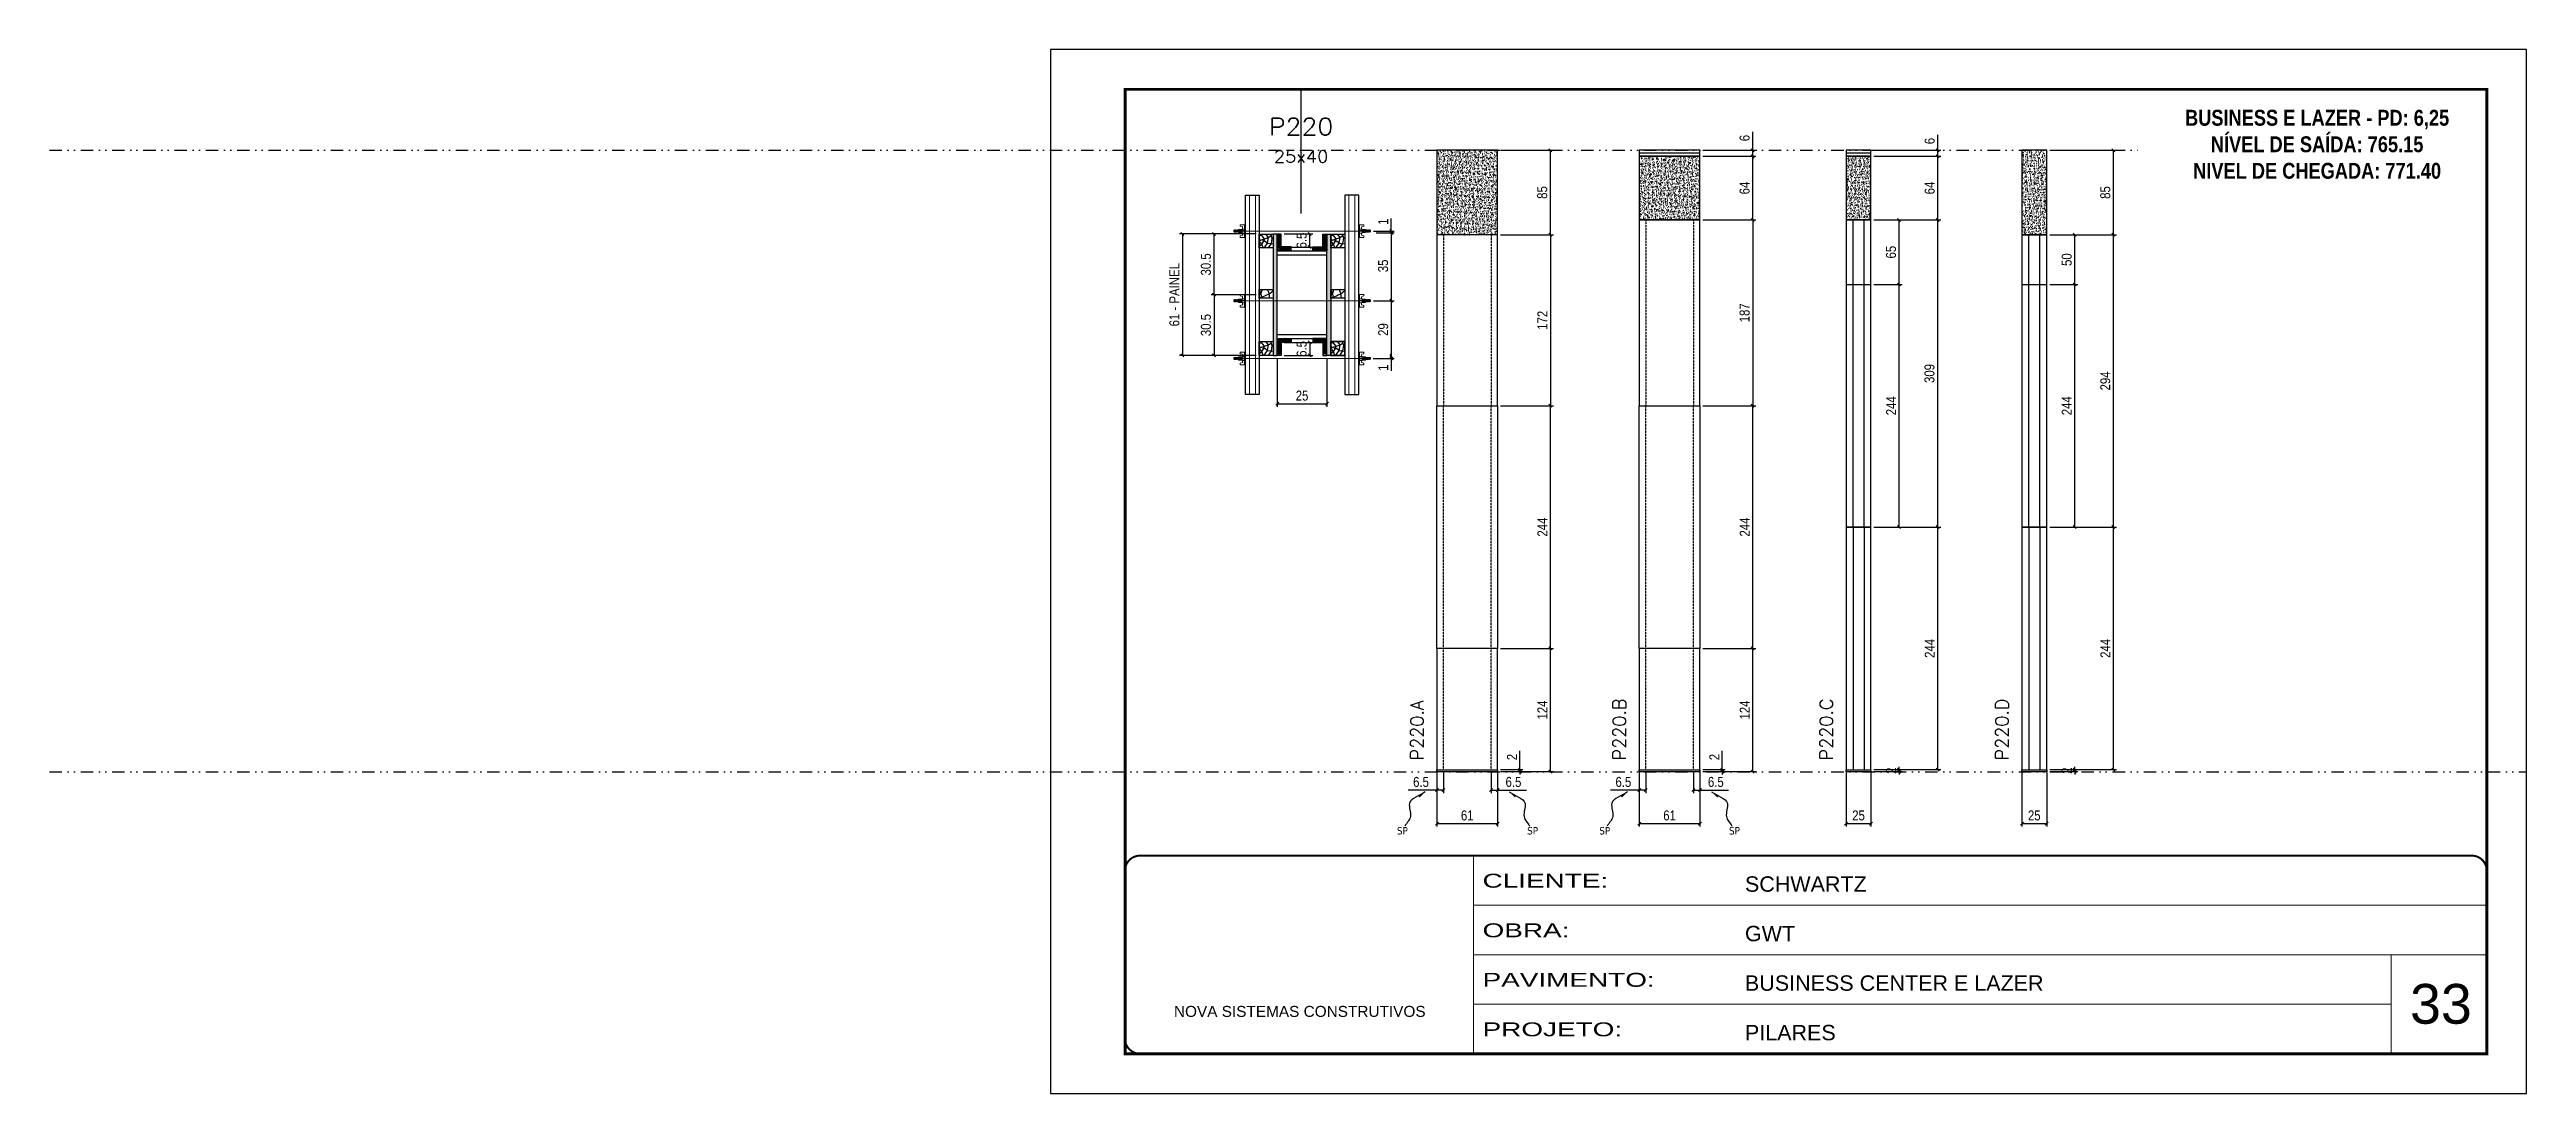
# Model space of a CAD drawing. Extents: x 13379 to 23315, y 867 to 16997.
# Drawn here: x 13379 to 15871, y 6610 to 7660 of the extents above; entities that cross this region are included whole.
import ezdxf
from ezdxf.enums import TextEntityAlignment as Align

# ---------------------------------------------------------------- set-up
doc = ezdxf.new("R2010")
doc.units = 0
for name, pattern in [('CONTINUO', [0]), ('DASHED', [0.75, 0.5, -0.25]), ('DIVIDE2', [0.625, 0.25, -0.125, 0, -0.125, 0, -0.125]), ('HIDDEN', [0.375, 0.25, -0.125])]:
    doc.linetypes.add(name, pattern=pattern)
for name, color, linetype in [('1-2 PONTALETE', 7, 'Continuous'), ('COTA', 241, 'Continuous'), ('GRAVATA', 2, 'Continuous'), ('NOMENCLATURA', 7, 'Continuous'), ('Nível', 160, 'Continuous'), ('Painéis', 200, 'Continuous'), ('PONTALETE', 7, 'Continuous'), ('SARR_2.2x7', 40, 'Continuous'), ('SARR_EDITAR', 141, 'Continuous'), ('SARRAFO', 251, 'Continuous'), ('Sarrafo de Pressão', 42, 'HIDDEN'), ('texto', 7, 'Continuous'), ('Texto de Titulo', 7, 'Continuous'), ('Texto Qtd Sarr', 242, 'Continuous')]:
    doc.layers.add(name, color=color, linetype=linetype)
for name, color, linetype, lineweight in [('CARIMBO', 255, 'Continuous', 9), ('Folhas', 255, 'Continuous', 9), ('Hachura', 251, 'Continuous', 9), ('SARRAFO DE PRESSAO', 251, 'DASHED', 9), ('Texto Seção', 7, 'Continuous', 15)]:
    doc.layers.add(name, color=color, linetype=linetype, lineweight=lineweight)
doc.layers.add('Laje_Perimetro', color=7, linetype='Continuous', plot=False)
doc.styles.add('ARIAL', font='arial.ttf')
doc.styles.add('COTA TECNICA', font='techl___.ttf', dxfattribs={"height": 10})
doc.styles.add('COTA TECNICA 2X', font='techl___.ttf', dxfattribs={"height": 10})
doc.styles.add('COTA TECNICA-50', font='techl___.ttf', dxfattribs={"height": 10})
doc.styles.add('REGUA-120', font='ROMANS.shx', dxfattribs={"height": 15})
doc.styles.add('ROMANC', font='techb___.ttf', dxfattribs={"height": 2.5})
doc.styles.add('ROMANS', font='romans.shx')
doc.styles.get("Standard").update_dxf_attribs({"font": 'arial.ttf'})
doc.styles.add('Tecnologia', font='')
doc.styles.get('Tecnologia').set_extended_font_data('Forgotten Futurist')
doc.dimstyles.new('COTA PAINEL-50', dxfattribs={"dimtxt": 10, "dimasz": 3, "dimexe": 3, "dimexo": 3, "dimgap": 3, "dimtad": 1, "dimdec": 1, "dimzin": 12, "dimdsep": 46, "dimtxsty": 'COTA TECNICA-50', "dimblk1": 'OBLIQUE', "dimblk2": 'OBLIQUE', "dimsah": 1, "dimcen": 0.9, "dimclrd": 4, "dimclre": 4, "dimclrt": 240, "dimadec": 1, "dimazin": 3, "dimtfac": 1, "dimtdec": 1, "dimtmove": 0, "dimatfit": 3, "dimfxl": 1, "dimtolj": 1, "dimtzin": 12, "dimarcsym": 0})
doc.dimstyles.new('PAINEL', dxfattribs={"dimtxt": 10, "dimasz": 3, "dimexe": 3, "dimexo": 3, "dimgap": 3, "dimtad": 1, "dimdec": 1, "dimzin": 12, "dimdsep": 46, "dimtxsty": 'COTA TECNICA', "dimblk1": 'OBLIQUE', "dimblk2": 'OBLIQUE', "dimsah": 1, "dimcen": 0.9, "dimclrd": 4, "dimclre": 4, "dimclrt": 240, "dimadec": 1, "dimazin": 3, "dimtfac": 1, "dimtdec": 1, "dimtmove": 0, "dimatfit": 3, "dimfxl": 1, "dimtolj": 1, "dimtzin": 12, "dimarcsym": 0})
doc.dimstyles.new('SECAO PILAR', dxfattribs={"dimtxt": 10, "dimasz": 3, "dimexe": 3, "dimexo": 3, "dimgap": 3, "dimtad": 1, "dimdec": 1, "dimlfac": 0.5, "dimzin": 12, "dimdsep": 46, "dimtxsty": 'COTA TECNICA 2X', "dimblk1": 'OBLIQUE', "dimblk2": 'OBLIQUE', "dimsah": 1, "dimcen": 0.9, "dimclrd": 256, "dimclre": 256, "dimclrt": 256, "dimadec": 1, "dimazin": 3, "dimtfac": 1, "dimtdec": 1, "dimtmove": 0, "dimatfit": 3, "dimfxl": 1, "dimtolj": 1, "dimtzin": 12, "dimarcsym": 0})
doc.dimstyles.get("Standard").update_dxf_attribs({"dimtxt": 0.18, "dimasz": 0.18, "dimexe": 0.18, "dimexo": 0.0625, "dimgap": 0.09, "dimtad": 0, "dimtih": 1, "dimtoh": 1, "dimdec": 4, "dimzin": 0, "dimdsep": 46, "dimtxsty": 'Standard', "dimcen": 0.09, "dimadec": 0, "dimazin": 0, "dimtfac": 1, "dimtdec": 4, "dimtofl": 0, "dimtmove": 0, "dimatfit": 3, "dimfxl": 1, "dimtolj": 1, "dimtzin": 0, "dimarcsym": 0})

msp = doc.modelspace()

# ---------------------------------------------------------------- texts
at = {"layer": 'CARIMBO', "style": 'ARIAL'}
msp.add_text('33', height=40, dxfattribs=at).set_placement((15753.86, 6680.06))
at = {"layer": 'NOMENCLATURA', "color": 2, "insert": (15660.38, 7625.98), "char_height": 16, "attachment_point": 2, "style": 'ROMANC'}
msp.add_mtext_dynamic_manual_height_columns('\\PBUSINESS E LAZER - PD: 6,25\\PNÍVEL DE SAÍDA: 765.15\\PNIVEL DE CHEGADA: 771.40', width=376.0554, gutter_width=1, heights=[0], dxfattribs=at)
at = {"layer": 'texto', "color": 0, "char_height": 7.5, "attachment_point": 5}
for insert in [(14740.04, 6874.08), (14871.09, 6874.08), (14943.6, 6874.08), (15074.15, 6874.08)]:
    msp.add_mtext('{\\fTahoma|b0|i0|c0|p34;\\C4;SP}', dxfattribs=dict(at, insert=insert))
at = {"layer": 'Texto Seção', "char_height": 13, "attachment_point": 7, "rotation": 90, "style": 'REGUA-120'}
for s, insert, width in [('P220.A', (14761.34, 6944.82), 373.3299), ('P220.B', (14964.9, 6944.82), 373.3299), ('P220.C', (15173.06, 6944.82), 285.3299), ('P220.D', (15349.83, 6944.82), 285.3299)]:
    msp.add_mtext(s, dxfattribs=dict(at, insert=insert, width=width))

# ---------------------------------------------------------------- blocks, each defined once
blk = doc.blocks.new('9999999999')
at = {"color": 30, "linetype": 'CONTINUO'}
for p, q in [((98564.6, 34230.2), (98564.6, 34429.4)), ((98564.6, 34379.6), (99584, 34379.6)), ((98564.6, 34329.8), (99488, 34329.8)), ((99584, 34329.8), (99488, 34329.8)), ((99488, 34329.8), (99488, 34230.2)), ((98564.6, 34280), (99488, 34280))]:
    blk.add_line(p, q, dxfattribs=at)
at = {"color": 30, "linetype": 'CONTINUO', "const_width": 2}
blk.add_lwpolyline([(99584, 34230.2), (99584, 34414.4, 0.414214), (99569, 34429.4), (98229, 34429.4, 0.414214), (98214, 34414.4), (98214, 34245.2, 0.414214), (98229, 34230.2), (99584, 34230.2)], format="xyb", dxfattribs=at)
at = {"layer": 'Folhas'}
blk.add_lwpolyline([(98139, 34190.2), (99624, 34190.2), (99624, 35240.2), (98139, 35240.2)], close=True, dxfattribs=at)
at = {"layer": 'Folhas', "color": 30, "const_width": 3}
blk.add_lwpolyline([(98214, 34230.2), (99584, 34230.2), (99584, 35200.2), (98214, 35200.2)], close=True, dxfattribs=at)
at = {"color": 7, "linetype": 'Continuous', "ltscale": 5, "style": 'ARIAL'}
for s, height, p in [('SCHWARTZ', 15.48, (98837.7, 34393.1)), ('GWT', 15.48, (98837.7, 34343.3)), ('BUSINESS CENTER E LAZER', 15.483, (98837.7, 34293.5)), ('NOVA SISTEMAS CONSTRUTIVOS', 11.059, (98263.2, 34267.2)), ('PILARES', 15.48, (98837.7, 34243.7))]:
    blk.add_text(s, height=height, dxfattribs=at).set_placement(p)
at = {"layer": 'Folhas', "color": 7, "style": 'Tecnologia', "width": 1.5}
for s, p in [('CLIENTE:', (98573.7, 34397.2)), ('OBRA:', (98573.7, 34347.3)), ('PAVIMENTO:', (98573.7, 34297.5)), ('PROJETO:', (98573.7, 34247.7))]:
    blk.add_text(s, height=14, dxfattribs=at).set_placement(p)
blk = doc.blocks.new('_Oblique')
at = {"color": 0, "linetype": 'ByBlock', "lineweight": -2}
blk.add_line((-0.5, -0.5), (0.5, 0.5), dxfattribs=at)
blk = doc.blocks.new('*D1093')
at = {"layer": 'COTA', "lineweight": -2, "transparency": 16777216}
for p, q in [((14593.1, 7474.4), (14515.8, 7474.4)), ((14518.8, 7474.4), (14518.8, 7352.3)), ((14593.1, 7352.3), (14515.8, 7352.3))]:
    blk.add_line(p, q, dxfattribs=at)
at = {"layer": 'Defpoints', "color": 0, "transparency": 16777216}
for p in [(14596.1, 7474.4), (14518.8, 7352.3), (14596.1, 7352.3)]:
    blk.add_point(p, dxfattribs=at)
at = {"layer": 'COTA', "lineweight": -2, "transparency": 16777216, "xscale": 3, "yscale": 3, "zscale": 3}
for p, rotation in [((14518.8, 7474.4), 90), ((14518.8, 7352.3), 270)]:
    blk.add_blockref('_Oblique', p, dxfattribs=dict(at, rotation=rotation))
at = {"layer": 'COTA', "transparency": 16777216, "insert": (14510.7, 7413.3), "char_height": 10, "attachment_point": 5, "rotation": 90, "style": 'COTA TECNICA 2X'}
blk.add_mtext('\\A1;61 - PAINEL', dxfattribs=at)
blk = doc.blocks.new('*D1094')
at = {"layer": 'COTA', "lineweight": -2, "transparency": 16777216}
for p, q in [((14710.9, 7477.4), (14731.9, 7477.4)), ((14728.9, 7477.4), (14728.9, 7490)), ((14728.9, 7475.4), (14728.9, 7477.4)), ((14713.7, 7475.4), (14731.9, 7475.4)), ((14728.9, 7475.4), (14728.9, 7472.4))]:
    blk.add_line(p, q, dxfattribs=at)
at = {"layer": 'Defpoints', "color": 0, "transparency": 16777216}
for p in [(14707.9, 7477.4), (14728.9, 7477.4), (14710.7, 7475.4)]:
    blk.add_point(p, dxfattribs=at)
at = {"layer": 'COTA', "lineweight": -2, "transparency": 16777216, "xscale": 3, "yscale": 3, "zscale": 3}
for p, rotation in [((14728.9, 7477.4), 270), ((14728.9, 7475.4), 90)]:
    blk.add_blockref('_Oblique', p, dxfattribs=dict(at, rotation=rotation))
at = {"layer": 'COTA', "transparency": 16777216, "insert": (14720.8, 7486.7), "char_height": 10, "attachment_point": 5, "rotation": 90, "style": 'COTA TECNICA 2X'}
blk.add_mtext('\\A1;1', dxfattribs=at)
blk = doc.blocks.new('*D1095')
at = {"layer": 'COTA', "lineweight": -2, "transparency": 16777216}
for p, q in [((14728.9, 7351.3), (14728.9, 7354.3)), ((14710.9, 7349.2), (14731.9, 7349.2)), ((14728.9, 7351.3), (14728.9, 7349.2)), ((14728.9, 7349.2), (14728.9, 7336.7)), ((14731.9, 7351.3), (14731.9, 7351.3))]:
    blk.add_line(p, q, dxfattribs=at)
at = {"layer": 'Defpoints', "color": 0, "transparency": 16777216}
for p in [(14707.9, 7349.2), (14728.9, 7351.3), (14728.9, 7349.2)]:
    blk.add_point(p, dxfattribs=at)
at = {"layer": 'COTA', "lineweight": -2, "transparency": 16777216, "xscale": 3, "yscale": 3, "zscale": 3}
for p, rotation in [((14728.9, 7351.3), 270), ((14728.9, 7349.2), 90)]:
    blk.add_blockref('_Oblique', p, dxfattribs=dict(at, rotation=rotation))
at = {"layer": 'COTA', "transparency": 16777216, "insert": (14720.8, 7340), "char_height": 10, "attachment_point": 5, "rotation": 90, "style": 'COTA TECNICA 2X'}
blk.add_mtext('\\A1;1', dxfattribs=at)
blk = doc.blocks.new('C')
at = {"layer": 'Hachura', "color": 0}
for p, q in [((0, 3.2), (0, -3.2)), ((0.4, 3.2), (0, 3.2)), ((0.5, 3.2), (0, 3.2)), ((0.5, 3), (0, 3)), ((0.5, 2.9), (0, 2.9)), ((0, 2.7), (0, -1.2)), ((0.5, 2.6), (0, 2.6)), ((0.5, 2.2), (0, 2.2)), ((0.5, 1.5), (0, 1.5)), ((0.4, 0.5), (0.2, 0.5)), ((0.4, -3.2), (0.4, 3.2)), ((0.4, 3.2), (2.6, 3.2)), ((1.7, 1), (0.4, 1)), ((1.5, 0.1), (0.4, 0.1)), ((1.4, 1.9), (1.4, 1)), ((2.6, 2.4), (1.5, 2.1)), ((1.7, -1), (1.7, 1)), ((1.7, 1), (1.7, 0.8)), ((1.7, 1), (1.7, 0.8)), ((1.7, 0.8), (3.4, 0.8)), ((3.4, 0.4), (1.7, 0.4)), ((2.6, 3.2), (2.6, 2.4)), ((3.3, 0.8), (3.3, -0.8)), ((3.4, 0.8), (3.4, -0.8)), ((3.7, 0.4), (3.4, 0.4)), ((3.8, -0.5), (3.4, 0.4)), ((3.4, 0.1), (3.7, -0.6)), ((3.7, 0.5), (4.3, -0.6)), ((3.7, 0.4), (4.2, -0.5)), ((4.4, -0.6), (3.8, 0.5)), ((4.2, 0.4), (3.9, 0.4)), ((4.4, -0.5), (3.9, 0.4)), ((4.2, 0.4), (4.3, 0.4)), ((4.3, 0.5), (4.8, -0.6)), ((4.3, 0.4), (4.7, -0.5)), ((5, -0.6), (4.4, 0.5)), ((4.5, 0.4), (4.8, 0.4)), ((5, -0.5), (4.5, 0.4)), ((4.8, 0.4), (5.3, -0.5)), ((4.9, 0.5), (5.4, -0.6)), ((5.5, -0.6), (5, 0.5)), ((5.6, -0.5), (5.1, 0.4)), ((5.4, 0.4), (5.1, 0.4)), ((5.6, -0.5), (5.1, 0.4)), ((5.4, 0.4), (5.7, -0.2)), ((5.5, 0.5), (5.7, -0.1)), ((5.7, 0.2), (5.6, 0.5)), ((5.7, 0.3), (5.7, 0.4)), ((5.7, 0.4), (5.7, 0.4)), ((5.7, 0.4), (5.9, 0.3)), ((5.7, 0.4), (5.7, -0.5)), ((5.9, -0.4), (5.9, 0.3)), ((0.4, 0), (0, 0)), ((0.5, -1.5), (0, -1.5)), ((0.5, -2.2), (0, -2.2)), ((0.5, -2.6), (0, -2.6)), ((0.5, -2.9), (0, -2.9)), ((0.5, -3), (0, -3)), ((0, -3.2), (2.6, -3.2)), ((0.5, -3.2), (0, -3.2)), ((0.1, -0.5), (0.3, -0.5)), ((0.3, -0.5), (0.4, -0.5)), ((0.4, 0), (0.4, -1)), ((0.4, -0.2), (1.5, -0.2)), ((0.4, -0.6), (0.4, -0.3)), ((0.4, -3.2), (0.4, -0.6)), ((0.4, -1), (1.7, -1)), ((1.4, -1.9), (1.4, -1)), ((2.6, -2.4), (1.5, -2.1)), ((3.4, -0.3), (1.7, -0.3)), ((3.4, -0.8), (1.7, -0.8)), ((2.6, -3.2), (2.6, -2.4)), ((3.4, -0.1), (3.6, -0.5)), ((3.4, -0.5), (3.6, -0.5)), ((3.8, -0.5), (4.2, -0.5)), ((4.4, -0.5), (4.7, -0.5)), ((4.6, -0.5), (4.7, -0.5)), ((5, -0.5), (5.3, -0.5)), ((5.6, -0.5), (5.7, -0.5)), ((5.7, -0.5), (5.9, -0.4)), ((5.7, -0.5), (5.7, -0.5))]:
    blk.add_line(p, q, dxfattribs=at)
for centre, radius, start, end in [((1.5, 1.9), 0.161, 104.7436, 180), ((1.4, 0), 0.129, 272.695, 87.305), ((3.8, 0.4), 0.143, 25.5688, 154.4312), ((4.4, 0.4), 0.143, 25.5688, 154.4312), ((5, 0.4), 0.143, 25.5688, 154.4312), ((5.5, 0.4), 0.143, 25.5688, 154.4312), ((0.2, -0.4), 0.174, 221.744, 317.8592), ((1.5, -1.9), 0.161, 180, 255.2564), ((3.7, -0.4), 0.174, 222.1408, 318.256), ((4.3, -0.4), 0.174, 222.1408, 318.256), ((4.9, -0.4), 0.174, 222.1408, 318.256), ((5.4, -0.4), 0.174, 222.1408, 318.256), ((5.6, -0.4), 0.174, 317.8592, 318.256)]:
    blk.add_arc(centre, radius, start, end, dxfattribs=at)
blk = doc.blocks.new('*D1096')
at = {"layer": 'COTA', "lineweight": -2, "transparency": 16777216}
for p, q in [((14593.1, 7474.4), (14547.6, 7474.4)), ((14550.6, 7413.3), (14550.6, 7474.4)), ((14593.1, 7413.3), (14547.6, 7413.3))]:
    blk.add_line(p, q, dxfattribs=at)
at = {"layer": 'Defpoints', "color": 0, "transparency": 16777216}
for p in [(14550.6, 7474.4), (14596.1, 7474.4), (14596.1, 7413.3)]:
    blk.add_point(p, dxfattribs=at)
at = {"layer": 'COTA', "lineweight": -2, "transparency": 16777216, "xscale": 3, "yscale": 3, "zscale": 3}
for p, rotation in [((14550.6, 7474.4), 90), ((14550.6, 7413.3), 270)]:
    blk.add_blockref('_Oblique', p, dxfattribs=dict(at, rotation=rotation))
at = {"layer": 'COTA', "transparency": 16777216, "insert": (14542.4, 7443.8), "char_height": 10, "attachment_point": 5, "rotation": 90, "style": 'COTA TECNICA 2X'}
blk.add_mtext('\\A1;30.5', dxfattribs=at)
blk = doc.blocks.new('*D1105')
at = {"layer": 'COTA', "lineweight": -2, "transparency": 16777216}
for p, q in [((14710.9, 7477.3), (14731.9, 7477.3)), ((14728.9, 7477.3), (14728.9, 7407.3)), ((14710.9, 7407.3), (14731.9, 7407.3))]:
    blk.add_line(p, q, dxfattribs=at)
at = {"layer": 'Defpoints', "color": 0, "transparency": 16777216}
for p in [(14707.9, 7477.3), (14707.9, 7407.3), (14728.9, 7407.3)]:
    blk.add_point(p, dxfattribs=at)
at = {"layer": 'COTA', "lineweight": -2, "transparency": 16777216, "xscale": 3, "yscale": 3, "zscale": 3}
for p, rotation in [((14728.9, 7477.3), 90), ((14728.9, 7407.3), 270)]:
    blk.add_blockref('_Oblique', p, dxfattribs=dict(at, rotation=rotation))
at = {"layer": 'COTA', "transparency": 16777216, "insert": (14720.7, 7442.3), "char_height": 10, "attachment_point": 5, "rotation": 90, "style": 'COTA TECNICA 2X'}
blk.add_mtext('\\A1;35', dxfattribs=at)
blk = doc.blocks.new('*D1106')
at = {"layer": 'COTA', "lineweight": -2, "transparency": 16777216}
for p, q in [((14710.9, 7407.3), (14731.9, 7407.3)), ((14728.9, 7407.3), (14728.9, 7349.3)), ((14710.8, 7349.3), (14731.9, 7349.3))]:
    blk.add_line(p, q, dxfattribs=at)
at = {"layer": 'Defpoints', "color": 0, "transparency": 16777216}
for p in [(14707.9, 7407.3), (14707.8, 7349.3), (14728.9, 7349.3)]:
    blk.add_point(p, dxfattribs=at)
at = {"layer": 'COTA', "lineweight": -2, "transparency": 16777216, "xscale": 3, "yscale": 3, "zscale": 3}
for p, rotation in [((14728.9, 7407.3), 90), ((14728.9, 7349.3), 270)]:
    blk.add_blockref('_Oblique', p, dxfattribs=dict(at, rotation=rotation))
at = {"layer": 'COTA', "transparency": 16777216, "insert": (14720.8, 7378.3), "char_height": 10, "attachment_point": 5, "rotation": 90, "style": 'COTA TECNICA 2X'}
blk.add_mtext('\\A1;29', dxfattribs=at)
blk = doc.blocks.new('*D1097')
at = {"layer": 'COTA', "lineweight": -2, "transparency": 16777216}
for p, q in [((14593.1, 7413.2), (14547.6, 7413.2)), ((14550.6, 7413.2), (14550.6, 7352.3)), ((14593.1, 7352.3), (14547.6, 7352.3))]:
    blk.add_line(p, q, dxfattribs=at)
at = {"layer": 'Defpoints', "color": 0, "transparency": 16777216}
for p in [(14596.1, 7413.2), (14550.6, 7352.3), (14596.1, 7352.3)]:
    blk.add_point(p, dxfattribs=at)
at = {"layer": 'COTA', "lineweight": -2, "transparency": 16777216, "xscale": 3, "yscale": 3, "zscale": 3}
for p, rotation in [((14550.6, 7413.2), 90), ((14550.6, 7352.3), 270)]:
    blk.add_blockref('_Oblique', p, dxfattribs=dict(at, rotation=rotation))
at = {"layer": 'COTA', "transparency": 16777216, "insert": (14542.4, 7382.8), "char_height": 10, "attachment_point": 5, "rotation": 90, "style": 'COTA TECNICA 2X'}
blk.add_mtext('\\A1;30.5', dxfattribs=at)
blk = doc.blocks.new('*D1107')
at = {"layer": 'COTA', "lineweight": -2, "transparency": 16777216}
for p, q in [((14614.1, 7349.3), (14614.1, 7300.7)), ((14664.1, 7349.3), (14664.1, 7300.7)), ((14614.1, 7303.7), (14664.1, 7303.7))]:
    blk.add_line(p, q, dxfattribs=at)
at = {"layer": 'Defpoints', "color": 0, "transparency": 16777216}
for p in [(14614.1, 7352.3), (14664.1, 7352.3), (14664.1, 7303.7)]:
    blk.add_point(p, dxfattribs=at)
at = {"layer": 'COTA', "lineweight": -2, "transparency": 16777216, "xscale": 3, "yscale": 3, "zscale": 3, "rotation": 180}
blk.add_blockref('_Oblique', (14614.1, 7303.7), dxfattribs=at)
at = {"layer": 'COTA', "lineweight": -2, "transparency": 16777216, "xscale": 3, "yscale": 3, "zscale": 3}
blk.add_blockref('_Oblique', (14664.1, 7303.7), dxfattribs=at)
at = {"layer": 'COTA', "transparency": 16777216, "insert": (14639.1, 7311.8), "char_height": 10, "attachment_point": 5, "style": 'COTA TECNICA 2X'}
blk.add_mtext('\\A1;25', dxfattribs=at)
blk = doc.blocks.new('*D1098')
at = {"layer": 'COTA', "lineweight": -2, "transparency": 16777216}
for p, q in [((14621.1, 7365.3), (14649.8, 7365.3)), ((14621.1, 7352.3), (14649.8, 7352.3)), ((14646.8, 7365.3), (14646.8, 7352.3))]:
    blk.add_line(p, q, dxfattribs=at)
at = {"layer": 'Defpoints', "color": 0, "transparency": 16777216}
for p in [(14618.1, 7365.3), (14618.1, 7352.3), (14646.8, 7352.3)]:
    blk.add_point(p, dxfattribs=at)
at = {"layer": 'COTA', "lineweight": -2, "transparency": 16777216, "xscale": 3, "yscale": 3, "zscale": 3}
for p, rotation in [((14646.8, 7365.3), 90), ((14646.8, 7352.3), 270)]:
    blk.add_blockref('_Oblique', p, dxfattribs=dict(at, rotation=rotation))
at = {"layer": 'COTA', "transparency": 16777216, "insert": (14638.7, 7358.8), "char_height": 10, "attachment_point": 5, "rotation": 90, "style": 'COTA TECNICA 2X'}
blk.add_mtext('\\A1;6.5', dxfattribs=at)
blk = doc.blocks.new('*D1099')
at = {"layer": 'COTA', "lineweight": -2, "transparency": 16777216}
for p, q in [((14621.1, 7474.4), (14649.8, 7474.4)), ((14621.1, 7461.3), (14649.8, 7461.3)), ((14646.8, 7461.3), (14646.8, 7474.4))]:
    blk.add_line(p, q, dxfattribs=at)
at = {"layer": 'Defpoints', "color": 0, "transparency": 16777216}
for p in [(14618.1, 7474.4), (14618.1, 7461.3), (14646.8, 7474.4)]:
    blk.add_point(p, dxfattribs=at)
at = {"layer": 'COTA', "lineweight": -2, "transparency": 16777216, "xscale": 3, "yscale": 3, "zscale": 3}
for p, rotation in [((14646.8, 7474.4), 90), ((14646.8, 7461.3), 270)]:
    blk.add_blockref('_Oblique', p, dxfattribs=dict(at, rotation=rotation))
at = {"layer": 'COTA', "transparency": 16777216, "insert": (14638.7, 7467.8), "char_height": 10, "attachment_point": 5, "rotation": 90, "style": 'COTA TECNICA 2X'}
blk.add_mtext('\\A1;6.5', dxfattribs=at)
blk = doc.blocks.new('titulo1')
at = {"layer": 'Defpoints', "color": 252, "linetype": 'HIDDEN', "ltscale": 2}
blk.add_line((0, 0), (0, 125), dxfattribs=at)
at = {"layer": 'Defpoints', "style": 'ROMANS', "oblique": 15}
blk.add_attdef('FOLHA', text='', height=10, dxfattribs=at).set_placement((0, 15.6), align=Align.MIDDLE_CENTER)
at = {"layer": 'Texto Qtd Sarr', "color": 3, "style": 'ROMANS', "oblique": 15}
for tag, height, p in [('TITULO', 17, (0, 71.4)), ('SEÇÃO', 12, (0, 41.5))]:
    blk.add_attdef(tag, text='', height=height, dxfattribs=at).set_placement(p, align=Align.MIDDLE_CENTER)
blk = doc.blocks.new('*D1100')
at = {"layer": 'COTA', "color": 4, "lineweight": -2, "transparency": 16777216}
for p, q in [((14774.8, 6932.6), (14774.8, 6878.4)), ((14835.8, 6932.6), (14835.8, 6878.4)), ((14774.8, 6881.4), (14835.8, 6881.4))]:
    blk.add_line(p, q, dxfattribs=at)
at = {"layer": 'Defpoints', "color": 0, "transparency": 16777216}
for p in [(14774.8, 6935.6), (14835.8, 6935.6), (14835.8, 6881.4)]:
    blk.add_point(p, dxfattribs=at)
at = {"layer": 'COTA', "color": 4, "lineweight": -2, "transparency": 16777216, "xscale": 3, "yscale": 3, "zscale": 3, "rotation": 180}
blk.add_blockref('_Oblique', (14774.8, 6881.4), dxfattribs=at)
at = {"layer": 'COTA', "color": 4, "lineweight": -2, "transparency": 16777216, "xscale": 3, "yscale": 3, "zscale": 3}
blk.add_blockref('_Oblique', (14835.8, 6881.4), dxfattribs=at)
at = {"layer": 'COTA', "color": 240, "transparency": 16777216, "insert": (14805.3, 6889.5), "char_height": 10, "attachment_point": 5, "style": 'COTA TECNICA'}
blk.add_mtext('\\A1;61', dxfattribs=at)
blk = doc.blocks.new('*D1101')
at = {"layer": 'COTA', "color": 4, "lineweight": -2, "transparency": 16777216}
for p, q in [((14838.8, 7057.6), (14892, 7057.6)), ((14889, 6933.6), (14889, 7057.6)), ((14838.8, 6933.6), (14892, 6933.6))]:
    blk.add_line(p, q, dxfattribs=at)
at = {"layer": 'Defpoints', "color": 0, "transparency": 16777216}
for p in [(14835.8, 7057.6), (14889, 7057.6), (14835.8, 6933.6)]:
    blk.add_point(p, dxfattribs=at)
at = {"layer": 'COTA', "color": 4, "lineweight": -2, "transparency": 16777216, "xscale": 3, "yscale": 3, "zscale": 3}
for p, rotation in [((14889, 7057.6), 90), ((14889, 6933.6), 270)]:
    blk.add_blockref('_Oblique', p, dxfattribs=dict(at, rotation=rotation))
at = {"layer": 'COTA', "color": 240, "transparency": 16777216, "insert": (14880.9, 6995.6), "char_height": 10, "attachment_point": 5, "rotation": 90, "style": 'COTA TECNICA-50'}
blk.add_mtext('\\A1;124', dxfattribs=at)
blk = doc.blocks.new('*D1102')
at = {"layer": 'COTA', "color": 4, "lineweight": -2, "transparency": 16777216}
for p, q in [((14858.3, 6935.6), (14858.3, 6954.4)), ((14838.8, 6935.6), (14861.3, 6935.6)), ((14838.8, 6933.6), (14861.3, 6933.6)), ((14858.3, 6933.6), (14858.3, 6935.6)), ((14858.3, 6933.6), (14858.3, 6930.6))]:
    blk.add_line(p, q, dxfattribs=at)
at = {"layer": 'Defpoints', "color": 0, "transparency": 16777216}
for p in [(14835.8, 6935.6), (14835.8, 6933.6), (14858.3, 6933.6)]:
    blk.add_point(p, dxfattribs=at)
at = {"layer": 'COTA', "color": 4, "lineweight": -2, "transparency": 16777216, "xscale": 3, "yscale": 3, "zscale": 3}
for p, rotation in [((14858.3, 6935.6), 270), ((14858.3, 6933.6), 90)]:
    blk.add_blockref('_Oblique', p, dxfattribs=dict(at, rotation=rotation))
at = {"layer": 'COTA', "color": 240, "transparency": 16777216, "insert": (14850.3, 6948.3), "char_height": 10, "attachment_point": 5, "rotation": 90, "style": 'COTA TECNICA-50'}
blk.add_mtext('\\A1;2', dxfattribs=at)
blk = doc.blocks.new('*D1103')
at = {"layer": 'COTA', "color": 4, "lineweight": -2, "transparency": 16777216}
for p, q in [((14774.8, 6930.6), (14774.8, 6912.1)), ((14781.3, 6932.6), (14781.3, 6912.1)), ((14774.8, 6915.1), (14745.9, 6915.1)), ((14781.3, 6915.1), (14774.8, 6915.1))]:
    blk.add_line(p, q, dxfattribs=at)
at = {"layer": 'Defpoints', "color": 0, "transparency": 16777216}
for p in [(14774.8, 6933.6), (14781.3, 6935.6), (14774.8, 6915.1)]:
    blk.add_point(p, dxfattribs=at)
at = {"layer": 'COTA', "color": 4, "lineweight": -2, "transparency": 16777216, "xscale": 3, "yscale": 3, "zscale": 3, "rotation": 180}
blk.add_blockref('_Oblique', (14774.8, 6915.1), dxfattribs=at)
at = {"layer": 'COTA', "color": 4, "lineweight": -2, "transparency": 16777216, "xscale": 3, "yscale": 3, "zscale": 3}
blk.add_blockref('_Oblique', (14781.3, 6915.1), dxfattribs=at)
at = {"layer": 'COTA', "color": 240, "transparency": 16777216, "insert": (14758.8, 6923.2), "char_height": 10, "attachment_point": 5, "style": 'COTA TECNICA-50'}
blk.add_mtext('\\A1;6.5', dxfattribs=at)
blk = doc.blocks.new('*D1104')
at = {"layer": 'COTA', "color": 4, "lineweight": -2, "transparency": 16777216}
for p, q in [((14829.3, 6932.6), (14829.3, 6912.1)), ((14835.8, 6930.6), (14835.8, 6912.1)), ((14829.3, 6915.1), (14835.8, 6915.1)), ((14835.8, 6915.1), (14864.8, 6915.1))]:
    blk.add_line(p, q, dxfattribs=at)
at = {"layer": 'Defpoints', "color": 0, "transparency": 16777216}
for p in [(14829.3, 6935.6), (14835.8, 6933.6), (14835.8, 6915.1)]:
    blk.add_point(p, dxfattribs=at)
at = {"layer": 'COTA', "color": 4, "lineweight": -2, "transparency": 16777216, "xscale": 3, "yscale": 3, "zscale": 3, "rotation": 180}
blk.add_blockref('_Oblique', (14829.3, 6915.1), dxfattribs=at)
at = {"layer": 'COTA', "color": 4, "lineweight": -2, "transparency": 16777216, "xscale": 3, "yscale": 3, "zscale": 3}
blk.add_blockref('_Oblique', (14835.8, 6915.1), dxfattribs=at)
at = {"layer": 'COTA', "color": 240, "transparency": 16777216, "insert": (14851.8, 6923.2), "char_height": 10, "attachment_point": 5, "style": 'COTA TECNICA-50'}
blk.add_mtext('\\A1;6.5', dxfattribs=at)
blk = doc.blocks.new('*D1108')
at = {"layer": 'COTA', "color": 4, "lineweight": -2, "transparency": 16777216}
for p, q in [((14838.8, 7301.6), (14892, 7301.6)), ((14889, 7057.6), (14889, 7301.6)), ((14838.8, 7057.6), (14892, 7057.6))]:
    blk.add_line(p, q, dxfattribs=at)
at = {"layer": 'Defpoints', "color": 0, "transparency": 16777216}
for p in [(14835.8, 7301.6), (14889, 7301.6), (14835.8, 7057.6)]:
    blk.add_point(p, dxfattribs=at)
at = {"layer": 'COTA', "color": 4, "lineweight": -2, "transparency": 16777216, "xscale": 3, "yscale": 3, "zscale": 3}
for p, rotation in [((14889, 7301.6), 90), ((14889, 7057.6), 270)]:
    blk.add_blockref('_Oblique', p, dxfattribs=dict(at, rotation=rotation))
at = {"layer": 'COTA', "color": 240, "transparency": 16777216, "insert": (14880.9, 7179.6), "char_height": 10, "attachment_point": 5, "rotation": 90, "style": 'COTA TECNICA'}
blk.add_mtext('\\A1;244', dxfattribs=at)
blk = doc.blocks.new('*D1109')
at = {"layer": 'COTA', "color": 4, "lineweight": -2, "transparency": 16777216}
for p, q in [((14838.8, 7473.6), (14892, 7473.6)), ((14889, 7473.6), (14889, 7301.6)), ((14838.8, 7301.6), (14892, 7301.6))]:
    blk.add_line(p, q, dxfattribs=at)
at = {"layer": 'Defpoints', "color": 0, "transparency": 16777216}
for p in [(14835.8, 7473.6), (14835.8, 7301.6), (14889, 7301.6)]:
    blk.add_point(p, dxfattribs=at)
at = {"layer": 'COTA', "color": 4, "lineweight": -2, "transparency": 16777216, "xscale": 3, "yscale": 3, "zscale": 3}
for p, rotation in [((14889, 7473.6), 90), ((14889, 7301.6), 270)]:
    blk.add_blockref('_Oblique', p, dxfattribs=dict(at, rotation=rotation))
at = {"layer": 'COTA', "color": 240, "transparency": 16777216, "insert": (14880.9, 7387.6), "char_height": 10, "attachment_point": 5, "rotation": 90, "style": 'COTA TECNICA'}
blk.add_mtext('\\A1;172', dxfattribs=at)
blk = doc.blocks.new('*D1110')
at = {"layer": 'COTA', "color": 4, "lineweight": -2, "transparency": 16777216}
for p, q in [((14838.8, 7558.6), (14892, 7558.6)), ((14889, 7473.6), (14889, 7558.6)), ((14838.8, 7473.6), (14892, 7473.6))]:
    blk.add_line(p, q, dxfattribs=at)
at = {"layer": 'Defpoints', "color": 0, "transparency": 16777216}
for p in [(14835.8, 7558.6), (14889, 7558.6), (14835.8, 7473.6)]:
    blk.add_point(p, dxfattribs=at)
at = {"layer": 'COTA', "color": 4, "lineweight": -2, "transparency": 16777216, "xscale": 3, "yscale": 3, "zscale": 3}
for p, rotation in [((14889, 7558.6), 90), ((14889, 7473.6), 270)]:
    blk.add_blockref('_Oblique', p, dxfattribs=dict(at, rotation=rotation))
at = {"layer": 'COTA', "color": 240, "transparency": 16777216, "insert": (14880.8, 7516.1), "char_height": 10, "attachment_point": 5, "rotation": 90, "style": 'COTA TECNICA'}
blk.add_mtext('\\A1;85', dxfattribs=at)
blk = doc.blocks.new('*D1111')
at = {"layer": 'COTA', "color": 4, "lineweight": -2, "transparency": 16777216}
for p, q in [((14978.4, 6932.6), (14978.4, 6878.4)), ((15039.4, 6932.6), (15039.4, 6878.4)), ((14978.4, 6881.4), (15039.4, 6881.4))]:
    blk.add_line(p, q, dxfattribs=at)
at = {"layer": 'Defpoints', "color": 0, "transparency": 16777216}
for p in [(14978.4, 6935.6), (15039.4, 6935.6), (15039.4, 6881.4)]:
    blk.add_point(p, dxfattribs=at)
at = {"layer": 'COTA', "color": 4, "lineweight": -2, "transparency": 16777216, "xscale": 3, "yscale": 3, "zscale": 3, "rotation": 180}
blk.add_blockref('_Oblique', (14978.4, 6881.4), dxfattribs=at)
at = {"layer": 'COTA', "color": 4, "lineweight": -2, "transparency": 16777216, "xscale": 3, "yscale": 3, "zscale": 3}
blk.add_blockref('_Oblique', (15039.4, 6881.4), dxfattribs=at)
at = {"layer": 'COTA', "color": 240, "transparency": 16777216, "insert": (15008.9, 6889.5), "char_height": 10, "attachment_point": 5, "style": 'COTA TECNICA'}
blk.add_mtext('\\A1;61', dxfattribs=at)
blk = doc.blocks.new('*D1112')
at = {"layer": 'COTA', "color": 4, "lineweight": -2, "transparency": 16777216}
for p, q in [((15042.4, 7057.6), (15095.5, 7057.6)), ((15092.5, 6933.6), (15092.5, 7057.6)), ((15042.4, 6933.6), (15095.5, 6933.6))]:
    blk.add_line(p, q, dxfattribs=at)
at = {"layer": 'Defpoints', "color": 0, "transparency": 16777216}
for p in [(15039.4, 7057.6), (15092.5, 7057.6), (15039.4, 6933.6)]:
    blk.add_point(p, dxfattribs=at)
at = {"layer": 'COTA', "color": 4, "lineweight": -2, "transparency": 16777216, "xscale": 3, "yscale": 3, "zscale": 3}
for p, rotation in [((15092.5, 7057.6), 90), ((15092.5, 6933.6), 270)]:
    blk.add_blockref('_Oblique', p, dxfattribs=dict(at, rotation=rotation))
at = {"layer": 'COTA', "color": 240, "transparency": 16777216, "insert": (15084.5, 6995.6), "char_height": 10, "attachment_point": 5, "rotation": 90, "style": 'COTA TECNICA-50'}
blk.add_mtext('\\A1;124', dxfattribs=at)
blk = doc.blocks.new('*D1113')
at = {"layer": 'COTA', "color": 4, "lineweight": -2, "transparency": 16777216}
for p, q in [((15061.9, 6935.6), (15061.9, 6954.4)), ((15042.4, 6935.6), (15064.9, 6935.6)), ((15042.4, 6933.6), (15064.9, 6933.6)), ((15061.9, 6933.6), (15061.9, 6935.6)), ((15061.9, 6933.6), (15061.9, 6930.6))]:
    blk.add_line(p, q, dxfattribs=at)
at = {"layer": 'Defpoints', "color": 0, "transparency": 16777216}
for p in [(15039.4, 6935.6), (15039.4, 6933.6), (15061.9, 6933.6)]:
    blk.add_point(p, dxfattribs=at)
at = {"layer": 'COTA', "color": 4, "lineweight": -2, "transparency": 16777216, "xscale": 3, "yscale": 3, "zscale": 3}
for p, rotation in [((15061.9, 6935.6), 270), ((15061.9, 6933.6), 90)]:
    blk.add_blockref('_Oblique', p, dxfattribs=dict(at, rotation=rotation))
at = {"layer": 'COTA', "color": 240, "transparency": 16777216, "insert": (15053.9, 6948.3), "char_height": 10, "attachment_point": 5, "rotation": 90, "style": 'COTA TECNICA-50'}
blk.add_mtext('\\A1;2', dxfattribs=at)
blk = doc.blocks.new('*D1114')
at = {"layer": 'COTA', "color": 4, "lineweight": -2, "transparency": 16777216}
for p, q in [((14978.4, 6930.6), (14978.4, 6912.1)), ((14984.9, 6932.6), (14984.9, 6912.1)), ((14978.4, 6915.1), (14949.4, 6915.1)), ((14984.9, 6915.1), (14978.4, 6915.1))]:
    blk.add_line(p, q, dxfattribs=at)
at = {"layer": 'Defpoints', "color": 0, "transparency": 16777216}
for p in [(14978.4, 6933.6), (14984.9, 6935.6), (14978.4, 6915.1)]:
    blk.add_point(p, dxfattribs=at)
at = {"layer": 'COTA', "color": 4, "lineweight": -2, "transparency": 16777216, "xscale": 3, "yscale": 3, "zscale": 3, "rotation": 180}
blk.add_blockref('_Oblique', (14978.4, 6915.1), dxfattribs=at)
at = {"layer": 'COTA', "color": 4, "lineweight": -2, "transparency": 16777216, "xscale": 3, "yscale": 3, "zscale": 3}
blk.add_blockref('_Oblique', (14984.9, 6915.1), dxfattribs=at)
at = {"layer": 'COTA', "color": 240, "transparency": 16777216, "insert": (14962.4, 6923.2), "char_height": 10, "attachment_point": 5, "style": 'COTA TECNICA-50'}
blk.add_mtext('\\A1;6.5', dxfattribs=at)
blk = doc.blocks.new('*D1115')
at = {"layer": 'COTA', "color": 4, "lineweight": -2, "transparency": 16777216}
for p, q in [((15032.9, 6932.6), (15032.9, 6912.1)), ((15039.4, 6930.6), (15039.4, 6912.1)), ((15032.9, 6915.1), (15039.4, 6915.1)), ((15039.4, 6915.1), (15068.3, 6915.1))]:
    blk.add_line(p, q, dxfattribs=at)
at = {"layer": 'Defpoints', "color": 0, "transparency": 16777216}
for p in [(15032.9, 6935.6), (15039.4, 6933.6), (15039.4, 6915.1)]:
    blk.add_point(p, dxfattribs=at)
at = {"layer": 'COTA', "color": 4, "lineweight": -2, "transparency": 16777216, "xscale": 3, "yscale": 3, "zscale": 3, "rotation": 180}
blk.add_blockref('_Oblique', (15032.9, 6915.1), dxfattribs=at)
at = {"layer": 'COTA', "color": 4, "lineweight": -2, "transparency": 16777216, "xscale": 3, "yscale": 3, "zscale": 3}
blk.add_blockref('_Oblique', (15039.4, 6915.1), dxfattribs=at)
at = {"layer": 'COTA', "color": 240, "transparency": 16777216, "insert": (15055.4, 6923.2), "char_height": 10, "attachment_point": 5, "style": 'COTA TECNICA-50'}
blk.add_mtext('\\A1;6.5', dxfattribs=at)
blk = doc.blocks.new('*D1116')
at = {"layer": 'COTA', "color": 4, "lineweight": -2, "transparency": 16777216}
for p, q in [((15042.4, 7301.6), (15095.5, 7301.6)), ((15092.5, 7057.6), (15092.5, 7301.6)), ((15042.4, 7057.6), (15095.5, 7057.6))]:
    blk.add_line(p, q, dxfattribs=at)
at = {"layer": 'Defpoints', "color": 0, "transparency": 16777216}
for p in [(15039.4, 7301.6), (15092.5, 7301.6), (15039.4, 7057.6)]:
    blk.add_point(p, dxfattribs=at)
at = {"layer": 'COTA', "color": 4, "lineweight": -2, "transparency": 16777216, "xscale": 3, "yscale": 3, "zscale": 3}
for p, rotation in [((15092.5, 7301.6), 90), ((15092.5, 7057.6), 270)]:
    blk.add_blockref('_Oblique', p, dxfattribs=dict(at, rotation=rotation))
at = {"layer": 'COTA', "color": 240, "transparency": 16777216, "insert": (15084.5, 7179.6), "char_height": 10, "attachment_point": 5, "rotation": 90, "style": 'COTA TECNICA'}
blk.add_mtext('\\A1;244', dxfattribs=at)
blk = doc.blocks.new('*D1117')
at = {"layer": 'COTA', "color": 4, "lineweight": -2, "transparency": 16777216}
for p, q in [((15042.4, 7488.6), (15095.5, 7488.6)), ((15092.5, 7488.6), (15092.5, 7301.6)), ((15042.4, 7301.6), (15095.5, 7301.6))]:
    blk.add_line(p, q, dxfattribs=at)
at = {"layer": 'Defpoints', "color": 0, "transparency": 16777216}
for p in [(15039.4, 7488.6), (15039.4, 7301.6), (15092.5, 7301.6)]:
    blk.add_point(p, dxfattribs=at)
at = {"layer": 'COTA', "color": 4, "lineweight": -2, "transparency": 16777216, "xscale": 3, "yscale": 3, "zscale": 3}
for p, rotation in [((15092.5, 7488.6), 90), ((15092.5, 7301.6), 270)]:
    blk.add_blockref('_Oblique', p, dxfattribs=dict(at, rotation=rotation))
at = {"layer": 'COTA', "color": 240, "transparency": 16777216, "insert": (15084.4, 7395.1), "char_height": 10, "attachment_point": 5, "rotation": 90, "style": 'COTA TECNICA'}
blk.add_mtext('\\A1;187', dxfattribs=at)
blk = doc.blocks.new('*D1118')
at = {"layer": 'COTA', "color": 4, "lineweight": -2, "transparency": 16777216}
for p, q in [((15042.4, 7552.6), (15095.5, 7552.6)), ((15092.5, 7488.6), (15092.5, 7552.6)), ((15042.4, 7488.6), (15095.5, 7488.6))]:
    blk.add_line(p, q, dxfattribs=at)
at = {"layer": 'Defpoints', "color": 0, "transparency": 16777216}
for p in [(15039.4, 7552.6), (15092.5, 7552.6), (15039.4, 7488.6)]:
    blk.add_point(p, dxfattribs=at)
at = {"layer": 'COTA', "color": 4, "lineweight": -2, "transparency": 16777216, "xscale": 3, "yscale": 3, "zscale": 3}
for p, rotation in [((15092.5, 7552.6), 90), ((15092.5, 7488.6), 270)]:
    blk.add_blockref('_Oblique', p, dxfattribs=dict(at, rotation=rotation))
at = {"layer": 'COTA', "color": 240, "transparency": 16777216, "insert": (15084.4, 7520.6), "char_height": 10, "attachment_point": 5, "rotation": 90, "style": 'COTA TECNICA'}
blk.add_mtext('\\A1;64', dxfattribs=at)
blk = doc.blocks.new('*D1119')
at = {"layer": 'COTA', "color": 4, "lineweight": -2, "transparency": 16777216}
for p, q in [((15092.5, 7558.6), (15092.5, 7577.2)), ((15042.4, 7558.6), (15095.5, 7558.6)), ((15042.4, 7552.6), (15095.5, 7552.6)), ((15092.5, 7552.6), (15092.5, 7558.6)), ((15092.5, 7552.6), (15092.5, 7549.6))]:
    blk.add_line(p, q, dxfattribs=at)
at = {"layer": 'Defpoints', "color": 0, "transparency": 16777216}
for p in [(15039.4, 7558.6), (15039.4, 7552.6), (15092.5, 7558.6)]:
    blk.add_point(p, dxfattribs=at)
at = {"layer": 'COTA', "color": 4, "lineweight": -2, "transparency": 16777216, "xscale": 3, "yscale": 3, "zscale": 3}
for p, rotation in [((15092.5, 7558.6), 270), ((15092.5, 7552.6), 90)]:
    blk.add_blockref('_Oblique', p, dxfattribs=dict(at, rotation=rotation))
at = {"layer": 'COTA', "color": 240, "transparency": 16777216, "insert": (15084.4, 7570.9), "char_height": 10, "attachment_point": 5, "rotation": 90, "style": 'COTA TECNICA'}
blk.add_mtext('\\A1;6', dxfattribs=at)
blk = doc.blocks.new('*D1120')
at = {"layer": 'COTA', "color": 4, "lineweight": -2, "transparency": 16777216}
for p, q in [((15214.5, 7552.6), (15281.7, 7552.6)), ((15278.7, 7488.6), (15278.7, 7552.6)), ((15214.5, 7488.6), (15281.7, 7488.6))]:
    blk.add_line(p, q, dxfattribs=at)
at = {"layer": 'Defpoints', "color": 0, "transparency": 16777216}
for p in [(15211.5, 7552.6), (15278.7, 7552.6), (15211.5, 7488.6)]:
    blk.add_point(p, dxfattribs=at)
at = {"layer": 'COTA', "color": 4, "lineweight": -2, "transparency": 16777216, "xscale": 3, "yscale": 3, "zscale": 3}
for p, rotation in [((15278.7, 7552.6), 90), ((15278.7, 7488.6), 270)]:
    blk.add_blockref('_Oblique', p, dxfattribs=dict(at, rotation=rotation))
at = {"layer": 'COTA', "color": 240, "transparency": 16777216, "insert": (15270.6, 7520.6), "char_height": 10, "attachment_point": 5, "rotation": 90, "style": 'COTA TECNICA'}
blk.add_mtext('\\A1;64', dxfattribs=at)
blk = doc.blocks.new('*D1121')
at = {"layer": 'COTA', "color": 4, "lineweight": -2, "transparency": 16777216}
for p, q in [((15186.5, 6932.6), (15186.5, 6878.4)), ((15211.5, 6932.6), (15211.5, 6878.4)), ((15186.5, 6881.4), (15211.5, 6881.4))]:
    blk.add_line(p, q, dxfattribs=at)
at = {"layer": 'Defpoints', "color": 0, "transparency": 16777216}
for p in [(15186.5, 6935.6), (15211.5, 6935.6), (15211.5, 6881.4)]:
    blk.add_point(p, dxfattribs=at)
at = {"layer": 'COTA', "color": 4, "lineweight": -2, "transparency": 16777216, "xscale": 3, "yscale": 3, "zscale": 3, "rotation": 180}
blk.add_blockref('_Oblique', (15186.5, 6881.4), dxfattribs=at)
at = {"layer": 'COTA', "color": 4, "lineweight": -2, "transparency": 16777216, "xscale": 3, "yscale": 3, "zscale": 3}
blk.add_blockref('_Oblique', (15211.5, 6881.4), dxfattribs=at)
at = {"layer": 'COTA', "color": 240, "transparency": 16777216, "insert": (15199, 6889.5), "char_height": 10, "attachment_point": 5, "style": 'COTA TECNICA'}
blk.add_mtext('\\A1;25', dxfattribs=at)
blk = doc.blocks.new('*D1122')
at = {"layer": 'COTA', "color": 4, "lineweight": -2, "transparency": 16777216}
for p, q in [((15214.5, 7179.6), (15281.7, 7179.6)), ((15278.7, 6935.6), (15278.7, 7179.6)), ((15214.5, 6935.6), (15281.7, 6935.6))]:
    blk.add_line(p, q, dxfattribs=at)
at = {"layer": 'Defpoints', "color": 0, "transparency": 16777216}
for p in [(15211.5, 7179.6), (15278.7, 7179.6), (15211.5, 6935.6)]:
    blk.add_point(p, dxfattribs=at)
at = {"layer": 'COTA', "color": 4, "lineweight": -2, "transparency": 16777216, "xscale": 3, "yscale": 3, "zscale": 3}
for p, rotation in [((15278.7, 7179.6), 90), ((15278.7, 6935.6), 270)]:
    blk.add_blockref('_Oblique', p, dxfattribs=dict(at, rotation=rotation))
at = {"layer": 'COTA', "color": 240, "transparency": 16777216, "insert": (15270.6, 7057.6), "char_height": 10, "attachment_point": 5, "rotation": 90, "style": 'COTA TECNICA'}
blk.add_mtext('\\A1;244', dxfattribs=at)
blk = doc.blocks.new('*D1123')
at = {"layer": 'COTA', "color": 4, "lineweight": -2, "transparency": 16777216}
for p, q in [((15214.5, 6935.6), (15242.8, 6935.6)), ((15214.5, 6933.6), (15242.8, 6933.6)), ((15239.8, 6935.6), (15239.8, 6938.6)), ((15239.8, 6933.6), (15239.8, 6935.6)), ((15239.8, 6933.6), (15239.8, 6930.6))]:
    blk.add_line(p, q, dxfattribs=at)
at = {"layer": 'Defpoints', "color": 0, "transparency": 16777216}
for p in [(15211.5, 6935.6), (15211.5, 6933.6), (15239.8, 6935.6)]:
    blk.add_point(p, dxfattribs=at)
at = {"layer": 'COTA', "color": 4, "lineweight": -2, "transparency": 16777216, "xscale": 3, "yscale": 3, "zscale": 3}
for p, rotation in [((15239.8, 6935.6), 270), ((15239.8, 6933.6), 90)]:
    blk.add_blockref('_Oblique', p, dxfattribs=dict(at, rotation=rotation))
at = {"layer": 'COTA', "color": 240, "transparency": 16777216, "insert": (15231.8, 6934.6), "char_height": 10, "attachment_point": 5, "rotation": 90, "style": 'COTA TECNICA-50'}
blk.add_mtext('\\A1;2', dxfattribs=at)
blk = doc.blocks.new('*D1124')
at = {"layer": 'COTA', "color": 4, "lineweight": -2, "transparency": 16777216}
for p, q in [((15214.5, 7488.6), (15281.7, 7488.6)), ((15278.7, 7179.6), (15278.7, 7488.6)), ((15214.5, 7179.6), (15281.7, 7179.6))]:
    blk.add_line(p, q, dxfattribs=at)
at = {"layer": 'Defpoints', "color": 0, "transparency": 16777216}
for p in [(15211.5, 7488.6), (15278.7, 7488.6), (15211.5, 7179.6)]:
    blk.add_point(p, dxfattribs=at)
at = {"layer": 'COTA', "color": 4, "lineweight": -2, "transparency": 16777216, "xscale": 3, "yscale": 3, "zscale": 3}
for p, rotation in [((15278.7, 7488.6), 90), ((15278.7, 7179.6), 270)]:
    blk.add_blockref('_Oblique', p, dxfattribs=dict(at, rotation=rotation))
at = {"layer": 'COTA', "color": 240, "transparency": 16777216, "insert": (15270.4, 7334.1), "char_height": 10, "attachment_point": 5, "rotation": 90, "style": 'COTA TECNICA'}
blk.add_mtext('\\A1;309', dxfattribs=at)
blk = doc.blocks.new('*D1125')
at = {"layer": 'COTA', "color": 4, "lineweight": -2, "transparency": 16777216}
for p, q in [((15214.5, 7558.6), (15281.7, 7558.6)), ((15214.5, 7552.6), (15281.7, 7552.6)), ((15278.7, 7558.6), (15278.7, 7574.2)), ((15278.7, 7552.6), (15278.7, 7558.6))]:
    blk.add_line(p, q, dxfattribs=at)
at = {"layer": 'Defpoints', "color": 0, "transparency": 16777216}
for p in [(15211.5, 7558.6), (15211.5, 7552.6), (15278.7, 7558.6)]:
    blk.add_point(p, dxfattribs=at)
at = {"layer": 'COTA', "color": 4, "lineweight": -2, "transparency": 16777216, "xscale": 3, "yscale": 3, "zscale": 3}
for p, rotation in [((15278.7, 7558.6), 90), ((15278.7, 7552.6), 270)]:
    blk.add_blockref('_Oblique', p, dxfattribs=dict(at, rotation=rotation))
at = {"layer": 'COTA', "color": 240, "transparency": 16777216, "insert": (15270.6, 7567.9), "char_height": 10, "attachment_point": 5, "rotation": 90, "style": 'COTA TECNICA'}
blk.add_mtext('\\A1;6', dxfattribs=at)
blk = doc.blocks.new('*D1126')
at = {"layer": 'COTA', "color": 4, "lineweight": -2, "transparency": 16777216}
for p, q in [((15391.3, 7558.6), (15458.4, 7558.6)), ((15455.4, 7473.6), (15455.4, 7558.6)), ((15391.3, 7473.6), (15458.4, 7473.6))]:
    blk.add_line(p, q, dxfattribs=at)
at = {"layer": 'Defpoints', "color": 0, "transparency": 16777216}
for p in [(15388.3, 7558.6), (15455.4, 7558.6), (15388.3, 7473.6)]:
    blk.add_point(p, dxfattribs=at)
at = {"layer": 'COTA', "color": 4, "lineweight": -2, "transparency": 16777216, "xscale": 3, "yscale": 3, "zscale": 3}
for p, rotation in [((15455.4, 7558.6), 90), ((15455.4, 7473.6), 270)]:
    blk.add_blockref('_Oblique', p, dxfattribs=dict(at, rotation=rotation))
at = {"layer": 'COTA', "color": 240, "transparency": 16777216, "insert": (15447.3, 7516.1), "char_height": 10, "attachment_point": 5, "rotation": 90, "style": 'COTA TECNICA'}
blk.add_mtext('\\A1;85', dxfattribs=at)
blk = doc.blocks.new('*D1127')
at = {"layer": 'COTA', "color": 4, "lineweight": -2, "transparency": 16777216}
for p, q in [((15363.3, 6932.6), (15363.3, 6878.4)), ((15388.3, 6932.6), (15388.3, 6878.4)), ((15363.3, 6881.4), (15388.3, 6881.4))]:
    blk.add_line(p, q, dxfattribs=at)
at = {"layer": 'Defpoints', "color": 0, "transparency": 16777216}
for p in [(15363.3, 6935.6), (15388.3, 6935.6), (15388.3, 6881.4)]:
    blk.add_point(p, dxfattribs=at)
at = {"layer": 'COTA', "color": 4, "lineweight": -2, "transparency": 16777216, "xscale": 3, "yscale": 3, "zscale": 3, "rotation": 180}
blk.add_blockref('_Oblique', (15363.3, 6881.4), dxfattribs=at)
at = {"layer": 'COTA', "color": 4, "lineweight": -2, "transparency": 16777216, "xscale": 3, "yscale": 3, "zscale": 3}
blk.add_blockref('_Oblique', (15388.3, 6881.4), dxfattribs=at)
at = {"layer": 'COTA', "color": 240, "transparency": 16777216, "insert": (15375.8, 6889.5), "char_height": 10, "attachment_point": 5, "style": 'COTA TECNICA'}
blk.add_mtext('\\A1;25', dxfattribs=at)
blk = doc.blocks.new('*D1128')
at = {"layer": 'COTA', "color": 4, "lineweight": -2, "transparency": 16777216}
for p, q in [((15391.3, 7179.6), (15458.4, 7179.6)), ((15455.4, 6935.6), (15455.4, 7179.6)), ((15391.3, 6935.6), (15458.4, 6935.6))]:
    blk.add_line(p, q, dxfattribs=at)
at = {"layer": 'Defpoints', "color": 0, "transparency": 16777216}
for p in [(15388.3, 7179.6), (15455.4, 7179.6), (15388.3, 6935.6)]:
    blk.add_point(p, dxfattribs=at)
at = {"layer": 'COTA', "color": 4, "lineweight": -2, "transparency": 16777216, "xscale": 3, "yscale": 3, "zscale": 3}
for p, rotation in [((15455.4, 7179.6), 90), ((15455.4, 6935.6), 270)]:
    blk.add_blockref('_Oblique', p, dxfattribs=dict(at, rotation=rotation))
at = {"layer": 'COTA', "color": 240, "transparency": 16777216, "insert": (15447.4, 7057.6), "char_height": 10, "attachment_point": 5, "rotation": 90, "style": 'COTA TECNICA'}
blk.add_mtext('\\A1;244', dxfattribs=at)
blk = doc.blocks.new('*D1129')
at = {"layer": 'COTA', "color": 4, "lineweight": -2, "transparency": 16777216}
for p, q in [((15391.3, 6935.6), (15419.6, 6935.6)), ((15391.3, 6933.6), (15419.6, 6933.6)), ((15416.6, 6935.6), (15416.6, 6938.6)), ((15416.6, 6933.6), (15416.6, 6935.6)), ((15416.6, 6933.6), (15416.6, 6930.6))]:
    blk.add_line(p, q, dxfattribs=at)
at = {"layer": 'Defpoints', "color": 0, "transparency": 16777216}
for p in [(15388.3, 6935.6), (15388.3, 6933.6), (15416.6, 6935.6)]:
    blk.add_point(p, dxfattribs=at)
at = {"layer": 'COTA', "color": 4, "lineweight": -2, "transparency": 16777216, "xscale": 3, "yscale": 3, "zscale": 3}
for p, rotation in [((15416.6, 6935.6), 270), ((15416.6, 6933.6), 90)]:
    blk.add_blockref('_Oblique', p, dxfattribs=dict(at, rotation=rotation))
at = {"layer": 'COTA', "color": 240, "transparency": 16777216, "insert": (15408.6, 6934.6), "char_height": 10, "attachment_point": 5, "rotation": 90, "style": 'COTA TECNICA-50'}
blk.add_mtext('\\A1;2', dxfattribs=at)
blk = doc.blocks.new('*D1130')
at = {"layer": 'COTA', "color": 4, "lineweight": -2, "transparency": 16777216}
for p, q in [((15391.3, 7473.6), (15458.4, 7473.6)), ((15455.4, 7179.6), (15455.4, 7473.6)), ((15391.3, 7179.6), (15458.4, 7179.6))]:
    blk.add_line(p, q, dxfattribs=at)
at = {"layer": 'Defpoints', "color": 0, "transparency": 16777216}
for p in [(15388.3, 7473.6), (15455.4, 7473.6), (15388.3, 7179.6)]:
    blk.add_point(p, dxfattribs=at)
at = {"layer": 'COTA', "color": 4, "lineweight": -2, "transparency": 16777216, "xscale": 3, "yscale": 3, "zscale": 3}
for p, rotation in [((15455.4, 7473.6), 90), ((15455.4, 7179.6), 270)]:
    blk.add_blockref('_Oblique', p, dxfattribs=dict(at, rotation=rotation))
at = {"layer": 'COTA', "color": 240, "transparency": 16777216, "insert": (15447.3, 7326.6), "char_height": 10, "attachment_point": 5, "rotation": 90, "style": 'COTA TECNICA'}
blk.add_mtext('\\A1;294', dxfattribs=at)
blk = doc.blocks.new('*D1131')
at = {"layer": 'COTA', "color": 4, "lineweight": -2, "transparency": 16777216}
for p, q in [((15214.5, 7423.6), (15242.8, 7423.6)), ((15239.8, 7179.6), (15239.8, 7423.6)), ((15214.5, 7179.6), (15242.8, 7179.6))]:
    blk.add_line(p, q, dxfattribs=at)
at = {"layer": 'Defpoints', "color": 0, "transparency": 16777216}
for p in [(15211.5, 7423.6), (15239.8, 7423.6), (15211.5, 7179.6)]:
    blk.add_point(p, dxfattribs=at)
at = {"layer": 'COTA', "color": 4, "lineweight": -2, "transparency": 16777216, "xscale": 3, "yscale": 3, "zscale": 3}
for p, rotation in [((15239.8, 7423.6), 90), ((15239.8, 7179.6), 270)]:
    blk.add_blockref('_Oblique', p, dxfattribs=dict(at, rotation=rotation))
at = {"layer": 'COTA', "color": 240, "transparency": 16777216, "insert": (15231.8, 7301.6), "char_height": 10, "attachment_point": 5, "rotation": 90, "style": 'COTA TECNICA'}
blk.add_mtext('\\A1;244', dxfattribs=at)
blk = doc.blocks.new('*D1132')
at = {"layer": 'COTA', "color": 4, "lineweight": -2, "transparency": 16777216}
for p, q in [((15214.5, 7488.6), (15242.8, 7488.6)), ((15239.8, 7423.6), (15239.8, 7488.6)), ((15214.5, 7423.6), (15242.8, 7423.6))]:
    blk.add_line(p, q, dxfattribs=at)
at = {"layer": 'Defpoints', "color": 0, "transparency": 16777216}
for p in [(15211.5, 7488.6), (15239.8, 7488.6), (15211.5, 7423.6)]:
    blk.add_point(p, dxfattribs=at)
at = {"layer": 'COTA', "color": 4, "lineweight": -2, "transparency": 16777216, "xscale": 3, "yscale": 3, "zscale": 3}
for p, rotation in [((15239.8, 7488.6), 90), ((15239.8, 7423.6), 270)]:
    blk.add_blockref('_Oblique', p, dxfattribs=dict(at, rotation=rotation))
at = {"layer": 'COTA', "color": 240, "transparency": 16777216, "insert": (15231.7, 7456.1), "char_height": 10, "attachment_point": 5, "rotation": 90, "style": 'COTA TECNICA'}
blk.add_mtext('\\A1;65', dxfattribs=at)
blk = doc.blocks.new('*D1133')
at = {"layer": 'COTA', "color": 4, "lineweight": -2, "transparency": 16777216}
for p, q in [((15391.3, 7423.6), (15419.6, 7423.6)), ((15416.6, 7179.6), (15416.6, 7423.6)), ((15391.3, 7179.6), (15419.6, 7179.6))]:
    blk.add_line(p, q, dxfattribs=at)
at = {"layer": 'Defpoints', "color": 0, "transparency": 16777216}
for p in [(15388.3, 7423.6), (15416.6, 7423.6), (15388.3, 7179.6)]:
    blk.add_point(p, dxfattribs=at)
at = {"layer": 'COTA', "color": 4, "lineweight": -2, "transparency": 16777216, "xscale": 3, "yscale": 3, "zscale": 3}
for p, rotation in [((15416.6, 7423.6), 90), ((15416.6, 7179.6), 270)]:
    blk.add_blockref('_Oblique', p, dxfattribs=dict(at, rotation=rotation))
at = {"layer": 'COTA', "color": 240, "transparency": 16777216, "insert": (15408.5, 7301.6), "char_height": 10, "attachment_point": 5, "rotation": 90, "style": 'COTA TECNICA'}
blk.add_mtext('\\A1;244', dxfattribs=at)
blk = doc.blocks.new('*D1134')
at = {"layer": 'COTA', "color": 4, "lineweight": -2, "transparency": 16777216}
for p, q in [((15391.3, 7473.6), (15419.6, 7473.6)), ((15416.6, 7423.6), (15416.6, 7473.6)), ((15391.3, 7423.6), (15419.6, 7423.6))]:
    blk.add_line(p, q, dxfattribs=at)
at = {"layer": 'Defpoints', "color": 0, "transparency": 16777216}
for p in [(15388.3, 7473.6), (15416.6, 7473.6), (15388.3, 7423.6)]:
    blk.add_point(p, dxfattribs=at)
at = {"layer": 'COTA', "color": 4, "lineweight": -2, "transparency": 16777216, "xscale": 3, "yscale": 3, "zscale": 3}
for p, rotation in [((15416.6, 7473.6), 90), ((15416.6, 7423.6), 270)]:
    blk.add_blockref('_Oblique', p, dxfattribs=dict(at, rotation=rotation))
at = {"layer": 'COTA', "color": 240, "transparency": 16777216, "insert": (15408.5, 7448.6), "char_height": 10, "attachment_point": 5, "rotation": 90, "style": 'COTA TECNICA'}
blk.add_mtext('\\A1;50', dxfattribs=at)

# ---------------------------------------------------------------- dimensions: what is measured, and where the dimension line sits
at = {"layer": 'COTA'}
for base, p1, p2, angle, dimstyle, picture, middle in [((15092.54, 7558.57), (15039.37, 7552.57), (15039.37, 7558.57), 90, 'PAINEL', '*D1119', (15084.43, 7570.9)), ((14888.98, 7558.57), (14835.81, 7473.57), (14835.81, 7558.57), 90, 'PAINEL', '*D1110', (14880.85, 7516.07)), ((15092.54, 7552.57), (15039.37, 7488.57), (15039.37, 7552.57), 90, 'PAINEL', '*D1118', (15084.43, 7520.57)), ((15278.67, 7558.57), (15211.53, 7552.57), (15211.53, 7558.57), 90, 'PAINEL', '*D1125', (15270.56, 7567.9)), ((14728.89, 7477.42), (14710.65, 7475.35), (14707.94, 7477.42), 270, 'SECAO PILAR', '*D1094', (14720.83, 7486.72)), ((14728.89, 7407.3), (14707.94, 7477.32), (14707.94, 7407.3), 270, 'SECAO PILAR', '*D1105', (14720.67, 7442.31)), ((15092.54, 7301.57), (15039.37, 7488.57), (15039.37, 7301.57), 90, 'PAINEL', '*D1117', (15084.44, 7395.07)), ((15278.67, 7488.57), (15211.53, 7179.57), (15211.53, 7488.57), 90, 'PAINEL', '*D1124', (15270.42, 7334.07)), ((14550.58, 7474.35), (14596.11, 7413.34), (14596.11, 7474.35), 270, 'SECAO PILAR', '*D1096', (14542.36, 7443.85)), ((14888.98, 7301.57), (14835.81, 7473.57), (14835.81, 7301.57), 90, 'PAINEL', '*D1109', (14880.9, 7387.57)), ((15455.44, 7473.57), (15388.3, 7179.57), (15388.3, 7473.57), 90, 'PAINEL', '*D1130', (15447.33, 7326.57)), ((14550.58, 7352.32), (14596.11, 7413.24), (14596.11, 7352.32), 270, 'SECAO PILAR', '*D1097', (14542.36, 7382.78)), ((14728.89, 7349.32), (14707.94, 7407.3), (14707.8, 7349.32), 270, 'SECAO PILAR', '*D1106', (14720.81, 7378.31)), ((15239.83, 7423.57), (15211.53, 7179.57), (15211.53, 7423.57), 90, 'PAINEL', '*D1131', (15231.76, 7301.57)), ((15416.6, 7423.57), (15388.3, 7179.57), (15388.3, 7423.57), 90, 'PAINEL', '*D1133', (15408.53, 7301.57)), ((14728.89, 7349.25), (14728.89, 7351.32), (14707.94, 7349.25), 270, 'SECAO PILAR', '*D1095', (14720.83, 7339.96)), ((14888.98, 7301.57), (14835.81, 7057.57), (14835.81, 7301.57), 90, 'PAINEL', '*D1108', (14880.9, 7179.57)), ((15092.54, 7301.57), (15039.37, 7057.57), (15039.37, 7301.57), 90, 'PAINEL', '*D1116', (15084.46, 7179.57)), ((14888.98, 7057.57), (14835.81, 6933.57), (14835.81, 7057.57), 90, 'COTA PAINEL-50', '*D1101', (14880.9, 6995.57)), ((15092.54, 7057.57), (15039.37, 6933.57), (15039.37, 7057.57), 90, 'COTA PAINEL-50', '*D1112', (15084.46, 6995.57)), ((14774.81, 6915.06), (14781.31, 6935.57), (14774.81, 6933.57), 180, 'COTA PAINEL-50', '*D1103', (14758.84, 6923.17)), ((14978.37, 6915.06), (14984.87, 6935.57), (14978.37, 6933.57), 180, 'COTA PAINEL-50', '*D1114', (14962.4, 6923.17))]:
    dim = msp.add_linear_dim(base=base, p1=p1, p2=p2, angle=angle, dimstyle=dimstyle, dxfattribs=at)
    dim.commit()
    dim.dimension.update_dxf_attribs({"geometry": picture, "text_midpoint": middle})
for base, p1, p2, override, picture, middle in [((15278.67, 7552.57), (15211.53, 7488.57), (15211.53, 7552.57), {"dimarcsym": 2}, '*D1120', (15270.56, 7520.57)), ((15455.44, 7558.57), (15388.3, 7473.57), (15388.3, 7558.57), {"dimarcsym": 2}, '*D1126', (15447.3, 7516.07)), ((15239.83, 7488.57), (15211.53, 7423.57), (15211.53, 7488.57), {"dimtmove": 1}, '*D1132', (15231.72, 7456.07)), ((15416.6, 7473.57), (15388.3, 7423.57), (15388.3, 7473.57), {"dimtmove": 1}, '*D1134', (15408.49, 7448.57)), ((15278.67, 7179.57), (15211.53, 6935.57), (15211.53, 7179.57), {"dimarcsym": 2}, '*D1122', (15270.59, 7057.57)), ((15455.44, 7179.57), (15388.3, 6935.57), (15388.3, 7179.57), {"dimarcsym": 2}, '*D1128', (15447.36, 7057.57))]:
    dim = msp.add_linear_dim(base=base, p1=p1, p2=p2, angle=90, dimstyle='PAINEL', override=override, dxfattribs=at)
    dim.commit()
    dim.dimension.update_dxf_attribs({"geometry": picture, "text_midpoint": middle})
for base, p1, p2, angle, dimstyle, picture, middle, dimtype in [((14646.76, 7474.35), (14618.13, 7461.34), (14618.13, 7474.35), 90, 'SECAO PILAR', '*D1099', (14646.76, 7467.85), 161), ((14646.76, 7352.32), (14618.13, 7365.33), (14618.13, 7352.32), 270, 'SECAO PILAR', '*D1098', (14646.76, 7358.83), 161), ((14858.34, 6933.57), (14835.81, 6935.57), (14835.81, 6933.57), 90, 'COTA PAINEL-50', '*D1102', (14858.34, 6948.32), 160), ((15061.9, 6933.57), (15039.37, 6935.57), (15039.37, 6933.57), 90, 'COTA PAINEL-50', '*D1113', (15061.9, 6948.32), 160), ((15239.83, 6935.57), (15211.53, 6933.57), (15211.53, 6935.57), 90, 'COTA PAINEL-50', '*D1123', (15239.83, 6934.57), 160), ((15416.6, 6935.57), (15388.3, 6933.57), (15388.3, 6935.57), 90, 'COTA PAINEL-50', '*D1129', (15416.6, 6934.57), 160)]:
    dim = msp.add_linear_dim(base=base, p1=p1, p2=p2, angle=angle, dimstyle=dimstyle, dxfattribs=at)
    dim.commit()
    dim.dimension.update_dxf_attribs({"geometry": picture, "text_midpoint": middle, "dimtype": dimtype})
dim = msp.add_linear_dim(base=(14518.83, 7352.32), p1=(14596.11, 7474.35), p2=(14596.11, 7352.32), angle=270, text='<> - PAINEL', dimstyle='SECAO PILAR', dxfattribs=at)
dim.commit()
dim.dimension.update_dxf_attribs({"geometry": '*D1093', "text_midpoint": (14510.72, 7413.34)})
for base, p1, p2, dimstyle, picture, middle in [((14664.13, 7303.68), (14614.13, 7352.32), (14664.13, 7352.32), 'SECAO PILAR', '*D1107', (14639.13, 7311.79)), ((14835.81, 6915.06), (14829.31, 6935.57), (14835.81, 6933.57), 'COTA PAINEL-50', '*D1104', (14851.79, 6923.17)), ((15039.37, 6915.06), (15032.87, 6935.57), (15039.37, 6933.57), 'COTA PAINEL-50', '*D1115', (15055.35, 6923.17))]:
    dim = msp.add_linear_dim(base=base, p1=p1, p2=p2, dimstyle=dimstyle, dxfattribs=at)
    dim.commit()
    dim.dimension.update_dxf_attribs({"geometry": picture, "text_midpoint": middle})
for base, p1, p2, picture, middle in [((14835.81, 6881.39), (14774.81, 6935.57), (14835.81, 6935.57), '*D1100', (14805.31, 6889.5)), ((15039.37, 6881.39), (14978.37, 6935.57), (15039.37, 6935.57), '*D1111', (15008.87, 6889.5)), ((15211.53, 6881.39), (15186.53, 6935.57), (15211.53, 6935.57), '*D1121', (15199.03, 6889.5)), ((15388.3, 6881.39), (15363.3, 6935.57), (15388.3, 6935.57), '*D1127', (15375.8, 6889.5))]:
    dim = msp.add_linear_dim(base=base, p1=p1, p2=p2, dimstyle='PAINEL', override={"dimarcsym": 2}, dxfattribs=at)
    dim.commit()
    dim.dimension.update_dxf_attribs({"geometry": picture, "text_midpoint": middle})

# ---------------------------------------------------------------- hatches: boundary and pattern name
at = {"layer": 'COTA'}
h = msp.add_hatch(dxfattribs=at)
h.set_pattern_fill('AR-CONC', color=256, scale=0.03)
h.paths.add_polyline_path([(14835.81, 7558.57), (14774.81, 7558.57), (14774.81, 7473.57), (14835.81, 7473.57)])
h = msp.add_hatch(dxfattribs=at)
h.set_pattern_fill('AR-CONC', color=256, scale=0.03)
h.set_pattern_definition([(50, (-1519.505, -1094.575), (5.4655401, -0.4781726), [0.5715, -6.2865]), (355, (-1519.505, -1094.575), (-1.0573026, 5.7317054), [0.4572, -5.0292175]), (100.451445, (-1519.0493, -1094.615), (4.4082374, 5.2535326), [0.4857003, -5.3427073]), (46.1842, (-1519.505, -1093.051), (8.1323712, -1.2612698), [0.85725, -9.42975]), (96.63556, (-1518.827, -1093.156), (7.122124, 7.4227837), [0.7285507, -8.0140682]), (351.18415, (-1519.505, -1093.051), (7.122124, 7.4227837), [0.685799, -7.543792]), (21, (-1518.743, -1093.432), (4.5484317, -3.0679559), [0.5715, -6.2865]), (326, (-1518.743, -1093.432), (1.8540609, 5.525639), [0.4572, -5.0292]), (71.451445, (-1518.364, -1093.688), (6.4024926, 2.457683), [0.4857003, -5.3426981]), (37.5, (-1519.5048, -1094.5751), (0.0926581, 2.53665117), [0, -4.96824, 0, -5.1054, 0, -5.04825]), (7.5, (-1519.5048, -1094.575), (2.00458988, 3.00541724), [0, -2.91084, 0, -4.85394, 0, -1.92405]), (327.5, (-1521.204, -1094.5751), (4.06771786, -0.17186232), [0, -1.905, 0, -5.9436, 0, -7.8867]), (317.5, (-1521.966, -1094.575), (4.44387544, 0.7627947), [0, -2.4765, 0, -3.94716, 0, -5.6007])])
h.paths.add_polyline_path([(14978.37, 7488.57), (15039.37, 7488.57), (15039.37, 7552.57), (14978.37, 7552.57)])
at = {"layer": 'COTA', "linetype": 'ByBlock'}
h = msp.add_hatch(dxfattribs=at)
h.set_pattern_fill('AR-CONC', color=256, scale=0.03)
h.set_pattern_definition([(50, (-116450.839, -26222.144), (5.46554007, -0.47817257), [0.5715, -6.2865]), (355, (-116450.839, -26222.144), (-1.05730264, 5.73170536), [0.4572, -5.02921753]), (100.4514447, (-116450.3833, -26222.184), (4.40823741, 5.25353256), [0.48570026, -5.34270734]), (46.1842, (-116450.839, -26220.62), (8.13237123, -1.26126984), [0.85725, -9.42975]), (96.6355576, (-116450.161, -26220.725), (7.122124, 7.42278374), [0.7285507, -8.01406824]), (351.184151, (-116450.839, -26220.62), (7.122124, 7.42278374), [0.685799, -7.54379196]), (21, (-116450.077, -26221.001), (4.54843174, -3.06795595), [0.5715, -6.2865]), (326, (-116450.077, -26221.001), (1.85406085, 5.52563898), [0.4572, -5.0292]), (71.451445, (-116449.698, -26221.2566), (6.40249258, 2.45768307), [0.48570026, -5.34269813]), (37.5, (-116450.8388, -26222.144), (0.092658098, 2.536651166), [0, -4.96824, 0, -5.1054, 0, -5.04825]), (7.5, (-116450.8388, -26222.144), (2.004589875, 3.005417245), [0, -2.91084, 0, -4.85394, 0, -1.92405]), (327.5, (-116452.538, -26222.144), (4.067717855, -0.17186232), [0, -1.905, 0, -5.9436, 0, -7.8867]), (317.5, (-116453.3, -26222.144), (4.44387544, 0.76279473), [0, -2.4765, 0, -3.94716, 0, -5.6007])])
h.paths.add_polyline_path([(15211.53, 7488.57), (15211.53, 7552.57), (15186.53, 7552.57), (15186.53, 7488.57)])
at = {"layer": 'COTA'}
h = msp.add_hatch(dxfattribs=at)
h.set_pattern_fill('AR-CONC', color=256, scale=0.03)
h.paths.add_polyline_path([(15388.3, 7558.57), (15363.3, 7558.57), (15363.3, 7473.57), (15388.3, 7473.57)])
at = {"layer": 'Hachura'}
h = msp.add_hatch(color=256, dxfattribs=at)
h.dxf.hatch_style = 1
h.paths.add_polyline_path([(14614.13, 7474.35), (14610.11, 7474.35), (14610.11, 7460.35), (14610.11, 7407.24), (14614.13, 7407.24)])
h.paths.add_polyline_path([(14614.13, 7407.24), (14610.11, 7407.24), (14610.11, 7352.32), (14614.13, 7352.32), (14614.13, 7369.33)])
h = msp.add_hatch(color=256, dxfattribs=at)
h.dxf.hatch_style = 1
h.paths.add_polyline_path([(14664.13, 7474.35), (14668.14, 7474.35), (14668.14, 7460.35), (14668.14, 7407.24), (14664.13, 7407.24)])
h.paths.add_polyline_path([(14664.13, 7407.24), (14668.14, 7407.24), (14668.14, 7352.32), (14664.13, 7352.32), (14664.13, 7369.33)])
at = {"layer": 'PONTALETE'}
h = msp.add_hatch(dxfattribs=at)
h.set_pattern_fill('TRONCO', color=1, scale=37.5, angle=-8, style=0, pattern_type=2)
h.set_pattern_definition([(352, (15958.758, 19108.83), (42.35404, 31.91606), [11.25, -26.25]), (352, (15959.02, 19110.687), (42.35404, 31.91606), [11.25, -26.25]), (352, (15961.397, 19114.14), (42.35404, 31.91606), [7.5, -30]), (352, (15963.776, 19117.59), (42.35404, 31.91606), [5.625, -31.875]), (352, (15964.298, 19121.305), (42.35404, 31.91606), [3.75, -33.75]), (352, (15955.536, 19126.324), (42.35404, 31.91606), [1.875, -9.375, 1.875, -24.375]), (352, (15961.367, 19127.398), (42.35404, 31.91606), [1.875, -15, 5.625, -15]), (352, (15969.055, 19128.21), (42.35404, 31.91606), [1.875, -1.875, 1.875, -31.875]), (352, (15967.46, 19130.33), (42.35404, 31.91606), [1.875, -35.625]), (352, (15966.125, 19134.303), (42.35404, 31.91606), [5.625, -31.875]), (352, (15966.647, 19138.016), (42.35404, 31.91606), [7.5, -30]), (352, (15965.31, 19141.99), (42.35404, 31.91606), [9.375, -11.25, 1.875, -15]), (82, (15947.326, 19121.797), (-31.91606, 42.35404), [1.875, -3.75, 9.375, -22.5]), (82, (15949.705, 19125.25), (-31.91606, 42.35404), [1.875, -1.875, 5.625, -28.125]), (82, (15953.65, 19139.843), (-31.91606, 42.35404), [3.75, -33.75]), (82, (15953.42, 19124.728), (-31.91606, 42.35404), [7.5, -11.25, 1.875, -16.875]), (82, (15958.146, 19144.89), (-31.91606, 42.35404), [1.875, -35.625]), (82, (15957.393, 19126.063), (-31.91606, 42.35404), [5.625, -31.875]), (82, (15961.367, 19127.398), (-31.91606, 42.35404), [3.75, -33.75]), (82, (15965.08, 19126.876), (-31.91606, 42.35404), [1.875, -5.625, 5.625, -24.375]), (82, (15967.2, 19128.47), (-31.91606, 42.35404), [1.875, -35.625]), (82, (15968.01, 19120.783), (-31.91606, 42.35404), [5.25, -32.25]), (82, (15968.824, 19113.095), (-31.91606, 42.35404), [3.75, -33.75]), (82, (15974.626, 19127.428), (-31.91606, 42.35404), [1.875, -35.625]), (82, (15978.078, 19125.05), (-31.91606, 42.35404), [5.625, -31.875]), (82, (15981.79, 19124.527), (-31.91606, 42.35404), [5.625, -31.875]), (37, (15974.134, 19110.456), (5.21899, 37.13505), [2.651625, -2.651625, 2.651625, -45.078134]), (37, (15968.011, 19120.783), (5.21899, 37.13505), [5.30325, -47.72976]), (37, (15955.767, 19141.439), (5.21899, 37.13505), [5.30325, -47.72976]), (37, (15961.89, 19131.11), (5.21899, 37.13505), [5.30325, -47.72976]), (37, (15962.702, 19123.423), (5.21899, 37.13505), [5.30325, -47.72976]), (37, (15972.8, 19114.43), (5.21899, 37.13505), [5.30325, -47.72976]), (37, (15969.346, 19116.81), (5.21899, 37.13505), [7.95495, -45.07806]), (37, (15960.554, 19135.085), (5.21899, 37.13505), [2.65162, -50.38138]), (37, (15959.22, 19139.06), (5.21899, 37.13505), [2.65162, -50.38138]), (37, (15974.074, 19136.972), (5.21899, 37.13505), [2.65162, -50.38138]), (37, (15956.61, 19120.492), (5.21899, 37.13505), [2.65162, -50.38138]), (37, (15978.86, 19130.62), (5.21899, 37.13505), [2.65162, -50.38138]), (37, (15965.342, 19128.732), (5.21899, 37.13505), [2.65162, -50.38138]), (37, (15969.577, 19131.924), (5.21899, 37.13505), [2.65162, -50.38138]), (127, (15966.677, 19124.758), (-37.13505, 5.21899), [2.651625, -2.651625, 7.95495, -39.77481]), (127, (15972.247, 19123.975), (-37.13505, 5.21899), [2.65162, -50.38138]), (127, (15970.42, 19110.978), (-37.13505, 5.21899), [2.65162, -50.38138]), (127, (15964.298, 19121.305), (-37.13505, 5.21899), [2.65162, -50.38138]), (127, (15970.912, 19127.95), (-37.13505, 5.21899), [2.65162, -50.38138]), (127, (15960.324, 19119.97), (-37.13505, 5.21899), [2.65162, -50.38138]), (127, (15975.178, 19117.883), (-37.13505, 5.21899), [2.65162, -50.38138]), (127, (15947.617, 19110.396), (-37.13505, 5.21899), [2.65162, -50.38138]), (127, (15949.735, 19111.991), (-37.13505, 5.21899), [5.30325, -47.72976]), (127, (15951.853, 19113.587), (-37.13505, 5.21899), [5.30325, -47.72976]), (127, (15955.566, 19113.065), (-37.13505, 5.21899), [5.30325, -47.72976]), (127, (15957.945, 19116.518), (-37.13505, 5.21899), [5.30325, -47.72976]), (127, (15974.886, 19129.284), (-37.13505, 5.21899), [5.30325, -47.72976]), (127, (15979.704, 19109.673), (-37.13505, 5.21899), [5.30325, -47.72976]), (127, (15985.736, 19139.12), (-37.13505, 5.21899), [5.30325, -47.72976]), (127, (15985.214, 19135.407), (-37.13505, 5.21899), [5.30325, -47.72976]), (127, (15981.24, 19134.072), (-37.13505, 5.21899), [5.30325, -47.72976]), (127, (15955.245, 19137.725), (-37.13505, 5.21899), [7.95495, -45.07806]), (127, (15978.86, 19130.62), (-37.13505, 5.21899), [7.95495, -45.07806]), (18.56505, (15960.002, 19144.63), (37.135053, -5.218991), [4.1925, -79.66005]), (18.56505, (15957.393, 19126.063), (37.135053, -5.218991), [4.1925, -79.66005]), (18.56505, (15962.672, 19136.681), (37.135053, -5.218991), [4.1925, -79.66005]), (18.56505, (15970.16, 19109.121), (37.135053, -5.218991), [4.1925, -79.66005]), (18.56505, (15968.824, 19113.095), (37.135053, -5.218991), [4.1925, -79.66005]), (18.56505, (15958.728, 19122.088), (37.135053, -5.218991), [4.1925, -79.66005]), (18.56505, (15961.337, 19140.656), (37.135053, -5.218991), [4.1925, -79.66005]), (18.56505, (15970.912, 19127.95), (37.135053, -5.218991), [8.385, -75.46755]), (55.43495, (15971.695, 19133.52), (5.218991, 37.135053), [4.1925, -79.66005]), (55.43495, (15975.7, 19121.596), (5.218991, 37.135053), [4.1925, -79.66005]), (55.43495, (15958.176, 19131.633), (5.218991, 37.135053), [4.1925, -79.66005]), (55.43495, (15951.01, 19134.533), (5.218991, 37.135053), [4.1925, -79.66005]), (55.43495, (15972.247, 19123.975), (5.218991, 37.135053), [4.1925, -79.66005]), (55.43495, (15968.533, 19124.497), (5.218991, 37.135053), [4.1925, -79.66005]), (55.43495, (15954.462, 19132.155), (5.218991, 37.135053), [8.385, -75.46755]), (55.43495, (15980.487, 19115.243), (5.218991, 37.135053), [8.385, -75.46755]), (55.43495, (15977.034, 19117.622), (5.218991, 37.135053), [8.385, -75.46755]), (108.56505, (15946.543, 19116.227), (5.218991, 37.135053), [4.1925, -79.66005]), (108.56505, (15949.414, 19136.651), (5.218991, 37.135053), [4.1925, -79.66005]), (108.56505, (15953.188, 19109.613), (5.218991, 37.135053), [4.1925, -79.66005]), (108.56505, (15954.171, 19143.556), (5.218991, 37.135053), [4.1925, -79.66005]), (108.56505, (15954.753, 19120.753), (5.218991, 37.135053), [4.1925, -79.66005]), (108.56505, (15962.702, 19123.423), (5.218991, 37.135053), [4.1925, -79.66005]), (108.56505, (15967.46, 19130.328), (5.218991, 37.135053), [4.1925, -79.66005]), (108.56505, (15948.661, 19117.823), (5.219004, 37.135057), [4.1925, -79.66005]), (108.56505, (15958.728, 19122.088), (5.218991, 37.135053), [4.1925, -79.66005]), (108.56505, (15969.346, 19116.809), (5.218991, 37.135053), [4.1925, -79.66005]), (108.56505, (15973.582, 19120), (5.218991, 37.135053), [4.1925, -79.66005]), (108.56505, (15982.574, 19130.097), (5.218991, 37.135053), [4.1925, -79.66005]), (108.56505, (15956.289, 19145.152), (5.218991, 37.135053), [4.1925, -79.66005]), (108.56505, (15950.458, 19144.078), (5.218991, 37.135053), [8.385, -75.46755]), (108.56505, (15952.375, 19117.3), (5.218991, 37.135053), [8.385, -75.46755]), (145.43495, (15946.021, 19112.513), (-37.135053, 5.218991), [4.1925, -79.66005]), (145.43495, (15977.325, 19106.22), (-37.135053, 5.218991), [4.1925, -79.66005]), (145.43495, (15978.078, 19125.049), (-37.135053, 5.218991), [4.1925, -79.66005]), (145.43495, (15961.397, 19114.14), (-37.135053, 5.218991), [4.1925, -79.66005]), (145.43495, (15959.019, 19110.687), (-37.135053, 5.218991), [4.1925, -79.66005]), (145.43495, (15963.776, 19117.592), (-37.135053, 5.218991), [4.1925, -79.66005]), (145.43495, (15978.048, 19138.307), (-37.135053, 5.218991), [4.1925, -79.66005]), (145.43495, (15982.022, 19139.642), (-37.135053, 5.218991), [8.385, -75.46755])])
h.paths.add_polyline_path([(14596.11, 7474.35), (14596.11, 7460.35), (14610.11, 7460.35), (14610.11, 7474.35)])
h = msp.add_hatch(dxfattribs=at)
h.set_pattern_fill('TRONCO', color=1, scale=37.5, angle=-8, style=0, pattern_type=2)
h.set_pattern_definition([(352, (16030.786, 19108.83), (42.35404, 31.91606), [11.25, -26.25]), (352, (16031.047, 19110.687), (42.35404, 31.91606), [11.25, -26.25]), (352, (16033.426, 19114.14), (42.35404, 31.91606), [7.5, -30]), (352, (16035.804, 19117.59), (42.35404, 31.91606), [5.625, -31.875]), (352, (16036.326, 19121.305), (42.35404, 31.91606), [3.75, -33.75]), (352, (16027.564, 19126.324), (42.35404, 31.91606), [1.875, -9.375, 1.875, -24.375]), (352, (16033.395, 19127.398), (42.35404, 31.91606), [1.875, -15, 5.625, -15]), (352, (16041.083, 19128.21), (42.35404, 31.91606), [1.875, -1.875, 1.875, -31.875]), (352, (16039.488, 19130.33), (42.35404, 31.91606), [1.875, -35.625]), (352, (16038.153, 19134.303), (42.35404, 31.91606), [5.625, -31.875]), (352, (16038.675, 19138.016), (42.35404, 31.91606), [7.5, -30]), (352, (16037.34, 19141.99), (42.35404, 31.91606), [9.375, -11.25, 1.875, -15]), (82, (16019.354, 19121.797), (-31.91606, 42.35404), [1.875, -3.75, 9.375, -22.5]), (82, (16021.733, 19125.25), (-31.91606, 42.35404), [1.875, -1.875, 5.625, -28.125]), (82, (16025.677, 19139.843), (-31.91606, 42.35404), [3.75, -33.75]), (82, (16025.447, 19124.728), (-31.91606, 42.35404), [7.5, -11.25, 1.875, -16.875]), (82, (16030.174, 19144.89), (-31.91606, 42.35404), [1.875, -35.625]), (82, (16029.42, 19126.063), (-31.91606, 42.35404), [5.625, -31.875]), (82, (16033.395, 19127.398), (-31.91606, 42.35404), [3.75, -33.75]), (82, (16037.11, 19126.876), (-31.91606, 42.35404), [1.875, -5.625, 5.625, -24.375]), (82, (16039.227, 19128.47), (-31.91606, 42.35404), [1.875, -35.625]), (82, (16040.04, 19120.783), (-31.91606, 42.35404), [5.25, -32.25]), (82, (16040.853, 19113.095), (-31.91606, 42.35404), [3.75, -33.75]), (82, (16046.654, 19127.428), (-31.91606, 42.35404), [1.875, -35.625]), (82, (16050.106, 19125.05), (-31.91606, 42.35404), [5.625, -31.875]), (82, (16053.82, 19124.527), (-31.91606, 42.35404), [5.625, -31.875]), (37, (16046.162, 19110.456), (5.21899, 37.13505), [2.651625, -2.651625, 2.651625, -45.078134]), (37, (16040.04, 19120.783), (5.21899, 37.13505), [5.30325, -47.72976]), (37, (16027.795, 19141.439), (5.21899, 37.13505), [5.30325, -47.72976]), (37, (16033.917, 19131.11), (5.21899, 37.13505), [5.30325, -47.72976]), (37, (16034.73, 19123.423), (5.21899, 37.13505), [5.30325, -47.72976]), (37, (16044.827, 19114.43), (5.21899, 37.13505), [5.30325, -47.72976]), (37, (16041.374, 19116.81), (5.21899, 37.13505), [7.95495, -45.07806]), (37, (16032.583, 19135.085), (5.21899, 37.13505), [2.65162, -50.38138]), (37, (16031.248, 19139.06), (5.21899, 37.13505), [2.65162, -50.38138]), (37, (16046.102, 19136.972), (5.21899, 37.13505), [2.65162, -50.38138]), (37, (16028.638, 19120.492), (5.21899, 37.13505), [2.65162, -50.38138]), (37, (16050.89, 19130.62), (5.21899, 37.13505), [2.65162, -50.38138]), (37, (16037.37, 19128.732), (5.21899, 37.13505), [2.65162, -50.38138]), (37, (16041.605, 19131.924), (5.21899, 37.13505), [2.65162, -50.38138]), (127, (16038.705, 19124.758), (-37.13505, 5.21899), [2.651625, -2.651625, 7.95495, -39.77481]), (127, (16044.275, 19123.975), (-37.13505, 5.21899), [2.65162, -50.38138]), (127, (16042.448, 19110.978), (-37.13505, 5.21899), [2.65162, -50.38138]), (127, (16036.326, 19121.305), (-37.13505, 5.21899), [2.65162, -50.38138]), (127, (16042.94, 19127.95), (-37.13505, 5.21899), [2.65162, -50.38138]), (127, (16032.352, 19119.97), (-37.13505, 5.21899), [2.65162, -50.38138]), (127, (16047.206, 19117.883), (-37.13505, 5.21899), [2.65162, -50.38138]), (127, (16019.645, 19110.396), (-37.13505, 5.21899), [2.65162, -50.38138]), (127, (16021.763, 19111.991), (-37.13505, 5.21899), [5.30325, -47.72976]), (127, (16023.88, 19113.587), (-37.13505, 5.21899), [5.30325, -47.72976]), (127, (16027.594, 19113.065), (-37.13505, 5.21899), [5.30325, -47.72976]), (127, (16029.973, 19116.518), (-37.13505, 5.21899), [5.30325, -47.72976]), (127, (16046.915, 19129.284), (-37.13505, 5.21899), [5.30325, -47.72976]), (127, (16051.732, 19109.673), (-37.13505, 5.21899), [5.30325, -47.72976]), (127, (16057.764, 19139.12), (-37.13505, 5.21899), [5.30325, -47.72976]), (127, (16057.242, 19135.407), (-37.13505, 5.21899), [5.30325, -47.72976]), (127, (16053.268, 19134.072), (-37.13505, 5.21899), [5.30325, -47.72976]), (127, (16027.273, 19137.725), (-37.13505, 5.21899), [7.95495, -45.07806]), (127, (16050.89, 19130.62), (-37.13505, 5.21899), [7.95495, -45.07806]), (18.56505, (16032.03, 19144.63), (37.135053, -5.218991), [4.1925, -79.66005]), (18.56505, (16029.421, 19126.063), (37.135053, -5.218991), [4.1925, -79.66005]), (18.56505, (16034.7, 19136.681), (37.135053, -5.218991), [4.1925, -79.66005]), (18.56505, (16042.187, 19109.121), (37.135053, -5.218991), [4.1925, -79.66005]), (18.56505, (16040.853, 19113.095), (37.135053, -5.218991), [4.1925, -79.66005]), (18.56505, (16030.756, 19122.088), (37.135053, -5.218991), [4.1925, -79.66005]), (18.56505, (16033.365, 19140.656), (37.135053, -5.218991), [4.1925, -79.66005]), (18.56505, (16042.94, 19127.95), (37.135053, -5.218991), [8.385, -75.46755]), (55.43495, (16043.723, 19133.52), (5.218991, 37.135053), [4.1925, -79.66005]), (55.43495, (16047.728, 19121.596), (5.218991, 37.135053), [4.1925, -79.66005]), (55.43495, (16030.204, 19131.633), (5.218991, 37.135053), [4.1925, -79.66005]), (55.43495, (16023.038, 19134.533), (5.218991, 37.135053), [4.1925, -79.66005]), (55.43495, (16044.275, 19123.975), (5.218991, 37.135053), [4.1925, -79.66005]), (55.43495, (16040.562, 19124.497), (5.218991, 37.135053), [4.1925, -79.66005]), (55.43495, (16026.49, 19132.155), (5.218991, 37.135053), [8.385, -75.46755]), (55.43495, (16052.515, 19115.243), (5.218991, 37.135053), [8.385, -75.46755]), (55.43495, (16049.062, 19117.622), (5.218991, 37.135053), [8.385, -75.46755]), (108.56505, (16018.572, 19116.227), (5.218991, 37.135053), [4.1925, -79.66005]), (108.56505, (16021.442, 19136.651), (5.218991, 37.135053), [4.1925, -79.66005]), (108.56505, (16025.216, 19109.613), (5.218991, 37.135053), [4.1925, -79.66005]), (108.56505, (16026.2, 19143.556), (5.218991, 37.135053), [4.1925, -79.66005]), (108.56505, (16026.781, 19120.753), (5.218991, 37.135053), [4.1925, -79.66005]), (108.56505, (16034.73, 19123.423), (5.218991, 37.135053), [4.1925, -79.66005]), (108.56505, (16039.488, 19130.328), (5.218991, 37.135053), [4.1925, -79.66005]), (108.56505, (16020.69, 19117.823), (5.219004, 37.135057), [4.1925, -79.66005]), (108.56505, (16030.756, 19122.088), (5.218991, 37.135053), [4.1925, -79.66005]), (108.56505, (16041.374, 19116.809), (5.218991, 37.135053), [4.1925, -79.66005]), (108.56505, (16045.61, 19120), (5.218991, 37.135053), [4.1925, -79.66005]), (108.56505, (16054.603, 19130.097), (5.218991, 37.135053), [4.1925, -79.66005]), (108.56505, (16028.317, 19145.152), (5.218991, 37.135053), [4.1925, -79.66005]), (108.56505, (16022.486, 19144.078), (5.218991, 37.135053), [8.385, -75.46755]), (108.56505, (16024.403, 19117.3), (5.218991, 37.135053), [8.385, -75.46755]), (145.43495, (16018.05, 19112.513), (-37.135053, 5.218991), [4.1925, -79.66005]), (145.43495, (16049.353, 19106.22), (-37.135053, 5.218991), [4.1925, -79.66005]), (145.43495, (16050.106, 19125.049), (-37.135053, 5.218991), [4.1925, -79.66005]), (145.43495, (16033.426, 19114.14), (-37.135053, 5.218991), [4.1925, -79.66005]), (145.43495, (16031.047, 19110.687), (-37.135053, 5.218991), [4.1925, -79.66005]), (145.43495, (16035.804, 19117.592), (-37.135053, 5.218991), [4.1925, -79.66005]), (145.43495, (16050.076, 19138.307), (-37.135053, 5.218991), [4.1925, -79.66005]), (145.43495, (16054.05, 19139.642), (-37.135053, 5.218991), [8.385, -75.46755])])
h.paths.add_polyline_path([(14668.14, 7474.35), (14668.14, 7460.35), (14682.14, 7460.35), (14682.14, 7474.35)])
h = msp.add_hatch(dxfattribs=at)
h.set_pattern_fill('TRONCO', color=1, scale=37.5, angle=-8, style=0, pattern_type=2)
h.set_pattern_definition([(352, (15958.758, 19000.793), (42.35404, 31.91606), [11.25, -26.25]), (352, (15959.02, 19002.65), (42.35404, 31.91606), [11.25, -26.25]), (352, (15961.397, 19006.102), (42.35404, 31.91606), [7.5, -30]), (352, (15963.776, 19009.555), (42.35404, 31.91606), [5.625, -31.875]), (352, (15964.298, 19013.27), (42.35404, 31.91606), [3.75, -33.75]), (352, (15955.536, 19018.287), (42.35404, 31.91606), [1.875, -9.375, 1.875, -24.375]), (352, (15961.367, 19019.36), (42.35404, 31.91606), [1.875, -15, 5.625, -15]), (352, (15969.055, 19020.174), (42.35404, 31.91606), [1.875, -1.875, 1.875, -31.875]), (352, (15967.46, 19022.29), (42.35404, 31.91606), [1.875, -35.625]), (352, (15966.125, 19026.266), (42.35404, 31.91606), [5.625, -31.875]), (352, (15966.647, 19029.98), (42.35404, 31.91606), [7.5, -30]), (352, (15965.31, 19033.954), (42.35404, 31.91606), [9.375, -11.25, 1.875, -15]), (82, (15947.326, 19013.76), (-31.91606, 42.35404), [1.875, -3.75, 9.375, -22.5]), (82, (15949.705, 19017.213), (-31.91606, 42.35404), [1.875, -1.875, 5.625, -28.125]), (82, (15953.65, 19031.806), (-31.91606, 42.35404), [3.75, -33.75]), (82, (15953.42, 19016.69), (-31.91606, 42.35404), [7.5, -11.25, 1.875, -16.875]), (82, (15958.146, 19036.854), (-31.91606, 42.35404), [1.875, -35.625]), (82, (15957.393, 19018.026), (-31.91606, 42.35404), [5.625, -31.875]), (82, (15961.367, 19019.36), (-31.91606, 42.35404), [3.75, -33.75]), (82, (15965.08, 19018.84), (-31.91606, 42.35404), [1.875, -5.625, 5.625, -24.375]), (82, (15967.2, 19020.435), (-31.91606, 42.35404), [1.875, -35.625]), (82, (15968.01, 19012.747), (-31.91606, 42.35404), [5.25, -32.25]), (82, (15968.824, 19005.06), (-31.91606, 42.35404), [3.75, -33.75]), (82, (15974.626, 19019.39), (-31.91606, 42.35404), [1.875, -35.625]), (82, (15978.078, 19017.012), (-31.91606, 42.35404), [5.625, -31.875]), (82, (15981.79, 19016.49), (-31.91606, 42.35404), [5.625, -31.875]), (37, (15974.134, 19002.42), (5.21899, 37.13505), [2.651625, -2.651625, 2.651625, -45.078134]), (37, (15968.011, 19012.747), (5.21899, 37.13505), [5.30325, -47.72976]), (37, (15955.767, 19033.402), (5.21899, 37.13505), [5.30325, -47.72976]), (37, (15961.89, 19023.074), (5.21899, 37.13505), [5.30325, -47.72976]), (37, (15962.702, 19015.386), (5.21899, 37.13505), [5.30325, -47.72976]), (37, (15972.8, 19006.394), (5.21899, 37.13505), [5.30325, -47.72976]), (37, (15969.346, 19008.772), (5.21899, 37.13505), [7.95495, -45.07806]), (37, (15960.554, 19027.049), (5.21899, 37.13505), [2.65162, -50.38138]), (37, (15959.22, 19031.023), (5.21899, 37.13505), [2.65162, -50.38138]), (37, (15974.074, 19028.936), (5.21899, 37.13505), [2.65162, -50.38138]), (37, (15956.61, 19012.456), (5.21899, 37.13505), [2.65162, -50.38138]), (37, (15978.86, 19022.582), (5.21899, 37.13505), [2.65162, -50.38138]), (37, (15965.342, 19020.696), (5.21899, 37.13505), [2.65162, -50.38138]), (37, (15969.577, 19023.887), (5.21899, 37.13505), [2.65162, -50.38138]), (127, (15966.677, 19016.72), (-37.13505, 5.21899), [2.651625, -2.651625, 7.95495, -39.77481]), (127, (15972.247, 19015.938), (-37.13505, 5.21899), [2.65162, -50.38138]), (127, (15970.42, 19002.94), (-37.13505, 5.21899), [2.65162, -50.38138]), (127, (15964.298, 19013.269), (-37.13505, 5.21899), [2.65162, -50.38138]), (127, (15970.912, 19019.913), (-37.13505, 5.21899), [2.65162, -50.38138]), (127, (15960.324, 19011.934), (-37.13505, 5.21899), [2.65162, -50.38138]), (127, (15975.178, 19009.846), (-37.13505, 5.21899), [2.65162, -50.38138]), (127, (15947.617, 19002.36), (-37.13505, 5.21899), [2.65162, -50.38138]), (127, (15949.735, 19003.955), (-37.13505, 5.21899), [5.30325, -47.72976]), (127, (15951.853, 19005.55), (-37.13505, 5.21899), [5.30325, -47.72976]), (127, (15955.566, 19005.029), (-37.13505, 5.21899), [5.30325, -47.72976]), (127, (15957.945, 19008.48), (-37.13505, 5.21899), [5.30325, -47.72976]), (127, (15974.886, 19021.248), (-37.13505, 5.21899), [5.30325, -47.72976]), (127, (15979.704, 19001.636), (-37.13505, 5.21899), [5.30325, -47.72976]), (127, (15985.736, 19031.083), (-37.13505, 5.21899), [5.30325, -47.72976]), (127, (15985.214, 19027.37), (-37.13505, 5.21899), [5.30325, -47.72976]), (127, (15981.24, 19026.035), (-37.13505, 5.21899), [5.30325, -47.72976]), (127, (15955.245, 19029.688), (-37.13505, 5.21899), [7.95495, -45.07806]), (127, (15978.86, 19022.582), (-37.13505, 5.21899), [7.95495, -45.07806]), (18.56505, (15960.002, 19036.593), (37.135053, -5.218991), [4.1925, -79.66005]), (18.56505, (15957.393, 19018.026), (37.135053, -5.218991), [4.1925, -79.66005]), (18.56505, (15962.672, 19028.644), (37.135053, -5.218991), [4.1925, -79.66005]), (18.56505, (15970.16, 19001.084), (37.135053, -5.218991), [4.1925, -79.66005]), (18.56505, (15968.824, 19005.059), (37.135053, -5.218991), [4.1925, -79.66005]), (18.56505, (15958.728, 19014.051), (37.135053, -5.218991), [4.1925, -79.66005]), (18.56505, (15961.337, 19032.619), (37.135053, -5.218991), [4.1925, -79.66005]), (18.56505, (15970.912, 19019.913), (37.135053, -5.218991), [8.385, -75.46755]), (55.43495, (15971.695, 19025.483), (5.218991, 37.135053), [4.1925, -79.66005]), (55.43495, (15975.7, 19013.56), (5.218991, 37.135053), [4.1925, -79.66005]), (55.43495, (15958.176, 19023.596), (5.218991, 37.135053), [4.1925, -79.66005]), (55.43495, (15951.01, 19026.497), (5.218991, 37.135053), [4.1925, -79.66005]), (55.43495, (15972.247, 19015.938), (5.218991, 37.135053), [4.1925, -79.66005]), (55.43495, (15968.533, 19016.46), (5.218991, 37.135053), [4.1925, -79.66005]), (55.43495, (15954.462, 19024.118), (5.218991, 37.135053), [8.385, -75.46755]), (55.43495, (15980.487, 19007.206), (5.218991, 37.135053), [8.385, -75.46755]), (55.43495, (15977.034, 19009.585), (5.218991, 37.135053), [8.385, -75.46755]), (108.56505, (15946.543, 19008.19), (5.218991, 37.135053), [4.1925, -79.66005]), (108.56505, (15949.414, 19028.614), (5.218991, 37.135053), [4.1925, -79.66005]), (108.56505, (15953.188, 19001.576), (5.218991, 37.135053), [4.1925, -79.66005]), (108.56505, (15954.171, 19035.52), (5.218991, 37.135053), [4.1925, -79.66005]), (108.56505, (15954.753, 19012.717), (5.218991, 37.135053), [4.1925, -79.66005]), (108.56505, (15962.702, 19015.386), (5.218991, 37.135053), [4.1925, -79.66005]), (108.56505, (15967.46, 19022.291), (5.218991, 37.135053), [4.1925, -79.66005]), (108.56505, (15948.661, 19009.786), (5.219004, 37.135057), [4.1925, -79.66005]), (108.56505, (15958.728, 19014.051), (5.218991, 37.135053), [4.1925, -79.66005]), (108.56505, (15969.346, 19008.772), (5.218991, 37.135053), [4.1925, -79.66005]), (108.56505, (15973.582, 19011.964), (5.218991, 37.135053), [4.1925, -79.66005]), (108.56505, (15982.574, 19022.06), (5.218991, 37.135053), [4.1925, -79.66005]), (108.56505, (15956.289, 19037.115), (5.218991, 37.135053), [4.1925, -79.66005]), (108.56505, (15950.458, 19036.041), (5.218991, 37.135053), [8.385, -75.46755]), (108.56505, (15952.375, 19009.264), (5.218991, 37.135053), [8.385, -75.46755]), (145.43495, (15946.021, 19004.477), (-37.135053, 5.218991), [4.1925, -79.66005]), (145.43495, (15977.325, 18998.184), (-37.135053, 5.218991), [4.1925, -79.66005]), (145.43495, (15978.078, 19017.012), (-37.135053, 5.218991), [4.1925, -79.66005]), (145.43495, (15961.397, 19006.102), (-37.135053, 5.218991), [4.1925, -79.66005]), (145.43495, (15959.019, 19002.65), (-37.135053, 5.218991), [4.1925, -79.66005]), (145.43495, (15963.776, 19009.555), (-37.135053, 5.218991), [4.1925, -79.66005]), (145.43495, (15978.048, 19030.27), (-37.135053, 5.218991), [4.1925, -79.66005]), (145.43495, (15982.022, 19031.605), (-37.135053, 5.218991), [8.385, -75.46755])])
h.paths.add_polyline_path([(14596.11, 7366.32), (14596.11, 7352.32), (14610.11, 7352.32), (14610.11, 7366.32)])
h = msp.add_hatch(dxfattribs=at)
h.set_pattern_fill('TRONCO', color=1, scale=37.5, angle=-8, style=0, pattern_type=2)
h.set_pattern_definition([(352, (16030.786, 19000.793), (42.35404, 31.91606), [11.25, -26.25]), (352, (16031.047, 19002.65), (42.35404, 31.91606), [11.25, -26.25]), (352, (16033.426, 19006.102), (42.35404, 31.91606), [7.5, -30]), (352, (16035.804, 19009.555), (42.35404, 31.91606), [5.625, -31.875]), (352, (16036.326, 19013.27), (42.35404, 31.91606), [3.75, -33.75]), (352, (16027.564, 19018.287), (42.35404, 31.91606), [1.875, -9.375, 1.875, -24.375]), (352, (16033.395, 19019.36), (42.35404, 31.91606), [1.875, -15, 5.625, -15]), (352, (16041.083, 19020.174), (42.35404, 31.91606), [1.875, -1.875, 1.875, -31.875]), (352, (16039.488, 19022.29), (42.35404, 31.91606), [1.875, -35.625]), (352, (16038.153, 19026.266), (42.35404, 31.91606), [5.625, -31.875]), (352, (16038.675, 19029.98), (42.35404, 31.91606), [7.5, -30]), (352, (16037.34, 19033.954), (42.35404, 31.91606), [9.375, -11.25, 1.875, -15]), (82, (16019.354, 19013.76), (-31.91606, 42.35404), [1.875, -3.75, 9.375, -22.5]), (82, (16021.733, 19017.213), (-31.91606, 42.35404), [1.875, -1.875, 5.625, -28.125]), (82, (16025.677, 19031.806), (-31.91606, 42.35404), [3.75, -33.75]), (82, (16025.447, 19016.69), (-31.91606, 42.35404), [7.5, -11.25, 1.875, -16.875]), (82, (16030.174, 19036.854), (-31.91606, 42.35404), [1.875, -35.625]), (82, (16029.42, 19018.026), (-31.91606, 42.35404), [5.625, -31.875]), (82, (16033.395, 19019.36), (-31.91606, 42.35404), [3.75, -33.75]), (82, (16037.11, 19018.84), (-31.91606, 42.35404), [1.875, -5.625, 5.625, -24.375]), (82, (16039.227, 19020.435), (-31.91606, 42.35404), [1.875, -35.625]), (82, (16040.04, 19012.747), (-31.91606, 42.35404), [5.25, -32.25]), (82, (16040.853, 19005.06), (-31.91606, 42.35404), [3.75, -33.75]), (82, (16046.654, 19019.39), (-31.91606, 42.35404), [1.875, -35.625]), (82, (16050.106, 19017.012), (-31.91606, 42.35404), [5.625, -31.875]), (82, (16053.82, 19016.49), (-31.91606, 42.35404), [5.625, -31.875]), (37, (16046.162, 19002.42), (5.21899, 37.13505), [2.651625, -2.651625, 2.651625, -45.078134]), (37, (16040.04, 19012.747), (5.21899, 37.13505), [5.30325, -47.72976]), (37, (16027.795, 19033.402), (5.21899, 37.13505), [5.30325, -47.72976]), (37, (16033.917, 19023.074), (5.21899, 37.13505), [5.30325, -47.72976]), (37, (16034.73, 19015.386), (5.21899, 37.13505), [5.30325, -47.72976]), (37, (16044.827, 19006.394), (5.21899, 37.13505), [5.30325, -47.72976]), (37, (16041.374, 19008.772), (5.21899, 37.13505), [7.95495, -45.07806]), (37, (16032.583, 19027.049), (5.21899, 37.13505), [2.65162, -50.38138]), (37, (16031.248, 19031.023), (5.21899, 37.13505), [2.65162, -50.38138]), (37, (16046.102, 19028.936), (5.21899, 37.13505), [2.65162, -50.38138]), (37, (16028.638, 19012.456), (5.21899, 37.13505), [2.65162, -50.38138]), (37, (16050.89, 19022.582), (5.21899, 37.13505), [2.65162, -50.38138]), (37, (16037.37, 19020.696), (5.21899, 37.13505), [2.65162, -50.38138]), (37, (16041.605, 19023.887), (5.21899, 37.13505), [2.65162, -50.38138]), (127, (16038.705, 19016.72), (-37.13505, 5.21899), [2.651625, -2.651625, 7.95495, -39.77481]), (127, (16044.275, 19015.938), (-37.13505, 5.21899), [2.65162, -50.38138]), (127, (16042.448, 19002.94), (-37.13505, 5.21899), [2.65162, -50.38138]), (127, (16036.326, 19013.269), (-37.13505, 5.21899), [2.65162, -50.38138]), (127, (16042.94, 19019.913), (-37.13505, 5.21899), [2.65162, -50.38138]), (127, (16032.352, 19011.934), (-37.13505, 5.21899), [2.65162, -50.38138]), (127, (16047.206, 19009.846), (-37.13505, 5.21899), [2.65162, -50.38138]), (127, (16019.645, 19002.36), (-37.13505, 5.21899), [2.65162, -50.38138]), (127, (16021.763, 19003.955), (-37.13505, 5.21899), [5.30325, -47.72976]), (127, (16023.88, 19005.55), (-37.13505, 5.21899), [5.30325, -47.72976]), (127, (16027.594, 19005.029), (-37.13505, 5.21899), [5.30325, -47.72976]), (127, (16029.973, 19008.48), (-37.13505, 5.21899), [5.30325, -47.72976]), (127, (16046.915, 19021.248), (-37.13505, 5.21899), [5.30325, -47.72976]), (127, (16051.732, 19001.636), (-37.13505, 5.21899), [5.30325, -47.72976]), (127, (16057.764, 19031.083), (-37.13505, 5.21899), [5.30325, -47.72976]), (127, (16057.242, 19027.37), (-37.13505, 5.21899), [5.30325, -47.72976]), (127, (16053.268, 19026.035), (-37.13505, 5.21899), [5.30325, -47.72976]), (127, (16027.273, 19029.688), (-37.13505, 5.21899), [7.95495, -45.07806]), (127, (16050.89, 19022.582), (-37.13505, 5.21899), [7.95495, -45.07806]), (18.56505, (16032.03, 19036.593), (37.135053, -5.218991), [4.1925, -79.66005]), (18.56505, (16029.421, 19018.026), (37.135053, -5.218991), [4.1925, -79.66005]), (18.56505, (16034.7, 19028.644), (37.135053, -5.218991), [4.1925, -79.66005]), (18.56505, (16042.187, 19001.084), (37.135053, -5.218991), [4.1925, -79.66005]), (18.56505, (16040.853, 19005.059), (37.135053, -5.218991), [4.1925, -79.66005]), (18.56505, (16030.756, 19014.051), (37.135053, -5.218991), [4.1925, -79.66005]), (18.56505, (16033.365, 19032.619), (37.135053, -5.218991), [4.1925, -79.66005]), (18.56505, (16042.94, 19019.913), (37.135053, -5.218991), [8.385, -75.46755]), (55.43495, (16043.723, 19025.483), (5.218991, 37.135053), [4.1925, -79.66005]), (55.43495, (16047.728, 19013.56), (5.218991, 37.135053), [4.1925, -79.66005]), (55.43495, (16030.204, 19023.596), (5.218991, 37.135053), [4.1925, -79.66005]), (55.43495, (16023.038, 19026.497), (5.218991, 37.135053), [4.1925, -79.66005]), (55.43495, (16044.275, 19015.938), (5.218991, 37.135053), [4.1925, -79.66005]), (55.43495, (16040.562, 19016.46), (5.218991, 37.135053), [4.1925, -79.66005]), (55.43495, (16026.49, 19024.118), (5.218991, 37.135053), [8.385, -75.46755]), (55.43495, (16052.515, 19007.206), (5.218991, 37.135053), [8.385, -75.46755]), (55.43495, (16049.062, 19009.585), (5.218991, 37.135053), [8.385, -75.46755]), (108.56505, (16018.572, 19008.19), (5.218991, 37.135053), [4.1925, -79.66005]), (108.56505, (16021.442, 19028.614), (5.218991, 37.135053), [4.1925, -79.66005]), (108.56505, (16025.216, 19001.576), (5.218991, 37.135053), [4.1925, -79.66005]), (108.56505, (16026.2, 19035.52), (5.218991, 37.135053), [4.1925, -79.66005]), (108.56505, (16026.781, 19012.717), (5.218991, 37.135053), [4.1925, -79.66005]), (108.56505, (16034.73, 19015.386), (5.218991, 37.135053), [4.1925, -79.66005]), (108.56505, (16039.488, 19022.291), (5.218991, 37.135053), [4.1925, -79.66005]), (108.56505, (16020.69, 19009.786), (5.219004, 37.135057), [4.1925, -79.66005]), (108.56505, (16030.756, 19014.051), (5.218991, 37.135053), [4.1925, -79.66005]), (108.56505, (16041.374, 19008.772), (5.218991, 37.135053), [4.1925, -79.66005]), (108.56505, (16045.61, 19011.964), (5.218991, 37.135053), [4.1925, -79.66005]), (108.56505, (16054.603, 19022.06), (5.218991, 37.135053), [4.1925, -79.66005]), (108.56505, (16028.317, 19037.115), (5.218991, 37.135053), [4.1925, -79.66005]), (108.56505, (16022.486, 19036.041), (5.218991, 37.135053), [8.385, -75.46755]), (108.56505, (16024.403, 19009.264), (5.218991, 37.135053), [8.385, -75.46755]), (145.43495, (16018.05, 19004.477), (-37.135053, 5.218991), [4.1925, -79.66005]), (145.43495, (16049.353, 18998.184), (-37.135053, 5.218991), [4.1925, -79.66005]), (145.43495, (16050.106, 19017.012), (-37.135053, 5.218991), [4.1925, -79.66005]), (145.43495, (16033.426, 19006.102), (-37.135053, 5.218991), [4.1925, -79.66005]), (145.43495, (16031.047, 19002.65), (-37.135053, 5.218991), [4.1925, -79.66005]), (145.43495, (16035.804, 19009.555), (-37.135053, 5.218991), [4.1925, -79.66005]), (145.43495, (16050.076, 19030.27), (-37.135053, 5.218991), [4.1925, -79.66005]), (145.43495, (16054.05, 19031.605), (-37.135053, 5.218991), [8.385, -75.46755])])
h.paths.add_polyline_path([(14668.14, 7366.32), (14668.14, 7352.32), (14682.14, 7352.32), (14682.14, 7366.32)])
at = {"layer": 'SARRAFO'}
h = msp.add_hatch(dxfattribs=at)
h.set_pattern_fill('ANSI31', color=256, scale=9, angle=-89.5, style=0)
h.set_pattern_definition([(315.5, (-19047.413, 104315.9247), (0.788522922, 0.802406755), [])])
h.paths.add_polyline_path([(14618.13, 7474.35), (14614.13, 7474.35), (14614.13, 7461.34), (14618.13, 7461.34)])
h = msp.add_hatch(dxfattribs=at)
h.set_pattern_fill('ANSI31', color=256, scale=9, angle=-89.5, style=0)
h.set_pattern_definition([(315.5, (-19101.4581, 123112.975), (0.788522922, 0.802406755), [])])
h.paths.add_polyline_path([(14614.13, 7457.34), (14614.13, 7461.34), (14628.14, 7461.34), (14628.14, 7457.34)])
h = msp.add_hatch(dxfattribs=at)
h.set_pattern_fill('ANSI31', color=256, scale=9, angle=-89.5, style=0)
h.set_pattern_definition([(315.5, (-19079.4581, 123112.975), (0.788522922, 0.802406755), [])])
h.paths.add_polyline_path([(14664.13, 7457.34), (14664.13, 7461.34), (14650.11, 7461.34), (14650.11, 7457.34)])
h = msp.add_hatch(dxfattribs=at)
h.set_pattern_fill('ANSI31', color=256, scale=9, angle=-89.5, style=0)
h.set_pattern_definition([(315.5, (-19025.413, 104315.9247), (0.788522922, 0.802406755), [])])
h.paths.add_polyline_path([(14664.13, 7474.35), (14660.13, 7474.35), (14660.13, 7461.34), (14664.13, 7461.34)])
h = msp.add_hatch(dxfattribs=at)
h.set_pattern_fill('ANSI31', color=256, scale=9, angle=-89.5, style=0)
h.set_pattern_definition([(315.5, (-19101.4581, 123110.975), (0.788522922, 0.802406755), [])])
h.paths.add_polyline_path([(14614.13, 7369.33), (14614.13, 7365.33), (14628.14, 7365.33), (14628.14, 7369.33)])
h = msp.add_hatch(dxfattribs=at)
h.set_pattern_fill('ANSI31', color=256, scale=9, angle=-89.5, style=0)
h.set_pattern_definition([(315.5, (-19047.413, 104314.9247), (0.788522922, 0.802406755), [])])
h.paths.add_polyline_path([(14614.13, 7353.32), (14618.13, 7353.32), (14618.13, 7366.33), (14614.13, 7366.33)])
h = msp.add_hatch(dxfattribs=at)
h.set_pattern_fill('ANSI31', color=256, scale=9, angle=-89.5, style=0)
h.set_pattern_definition([(315.5, (-19079.4581, 123110.975), (0.788522922, 0.802406755), [])])
h.paths.add_polyline_path([(14664.13, 7369.33), (14664.13, 7365.33), (14650.11, 7365.33), (14650.11, 7369.33)])
h = msp.add_hatch(dxfattribs=at)
h.set_pattern_fill('ANSI31', color=256, scale=9, angle=-89.5, style=0)
h.set_pattern_definition([(315.5, (-19025.413, 104314.9247), (0.788522922, 0.802406755), [])])
h.paths.add_polyline_path([(14660.13, 7353.32), (14664.13, 7353.32), (14664.13, 7366.33), (14660.13, 7366.33)])

# ---------------------------------------------------------------- linework, layer by layer
at = {"layer": '1-2 PONTALETE', "color": 1}
for centre, radius, start, end in [((14587.58, 7420.56), 11.74, 316.64786, 350.91726), ((14586.24, 7410.51), 12.32, 357.45741, 36.70234), ((14583.5, 7408.52), 23.32, 3.54407, 25.91374), ((14659.61, 7420.56), 11.74, 316.64786, 350.91726), ((14658.26, 7410.51), 12.32, 357.45741, 36.70234), ((14655.52, 7408.52), 23.32, 3.54407, 25.91374)]:
    msp.add_arc(centre, radius, start, end, dxfattribs=at)
at = {"layer": 'COTA'}
for p, q in [((14835.81, 7558.57), (14774.81, 7558.57)), ((14774.81, 7558.57), (14774.81, 7473.57)), ((14835.81, 7473.57), (14835.81, 7558.57))]:
    msp.add_line(p, q, dxfattribs=at)
msp.add_lwpolyline([(14978.37, 7488.57), (15039.37, 7488.57), (15039.37, 7552.57), (14978.37, 7552.57)], close=True, dxfattribs=at)
at = {"layer": 'COTA', "linetype": 'ByBlock'}
for points in [[(15186.53, 7488.57), (15211.53, 7488.57), (15211.53, 7552.57), (15186.53, 7552.57)], [(15363.3, 7473.57), (15388.3, 7473.57), (15388.3, 7558.57), (15363.3, 7558.57)]]:
    msp.add_lwpolyline(points, close=True, dxfattribs=at)
at = {"layer": 'GRAVATA', "color": 1}
for points in [[(14582.11, 7513.31), (14596.11, 7513.31), (14596.11, 7312.96), (14582.11, 7312.96)], [(14696.14, 7513.31), (14682.14, 7513.31), (14682.14, 7312.96), (14696.14, 7312.96)]]:
    msp.add_lwpolyline(points, close=True, dxfattribs=at)
at = {"layer": 'Hachura'}
for p, q in [((14586.11, 7513.31), (14586.11, 7312.96)), ((14592.11, 7312.96), (14592.11, 7513.31)), ((14686.14, 7312.96), (14686.14, 7513.31)), ((14692.14, 7513.31), (14692.14, 7312.96)), ((14571.31, 7477.36), (14703.14, 7477.36)), ((14571.31, 7407.24), (14703.14, 7407.25)), ((14571.31, 7349.18), (14703.14, 7349.19))]:
    msp.add_line(p, q, dxfattribs=at)
at = {"layer": 'Laje_Perimetro'}
msp.add_lwpolyline([(15871, 7659.92), (14386, 7659.92), (14386, 6609.92), (15871, 6609.92)], close=True, dxfattribs=at)
at = {"layer": 'Nível', "color": 4, "linetype": 'DIVIDE2', "ltscale": 50}
for p, q in [((13378.94, 7558.57), (15485.45, 7558.57)), ((13378.94, 6933.57), (15871, 6933.57))]:
    msp.add_line(p, q, dxfattribs=at)
at = {"layer": 'Painéis'}
for p, q in [((14614.13, 7457.34), (14664.13, 7457.34)), ((14614.13, 7453.34), (14664.13, 7453.34)), ((14835.81, 7473.57), (14774.81, 7473.57)), ((14774.81, 7473.57), (14774.81, 7301.57)), ((14835.81, 7301.57), (14835.81, 7473.57)), ((15186.53, 7423.57), (15211.53, 7423.57)), ((15363.3, 7423.57), (15388.3, 7423.57)), ((14614.13, 7373.33), (14664.13, 7373.33)), ((14614.13, 7369.33), (14664.13, 7369.33)), ((14774.81, 7057.57), (14774.81, 7301.57)), ((14774.81, 7301.57), (14835.81, 7301.57)), ((14835.81, 7301.57), (14835.81, 7057.57)), ((14978.37, 7057.57), (14978.37, 7301.57)), ((15039.37, 7301.57), (15039.37, 7057.57))]:
    msp.add_line(p, q, dxfattribs=at)
for points in [[(14978.37, 7552.57), (15039.37, 7552.57), (15039.37, 7558.57), (14978.37, 7558.57)], [(15186.53, 7552.57), (15211.53, 7552.57), (15211.53, 7558.57), (15186.53, 7558.57)], [(14978.37, 7301.57), (15039.37, 7301.57), (15039.37, 7488.57), (14978.37, 7488.57)], [(15186.53, 7179.57), (15211.53, 7179.57), (15211.53, 7488.57), (15186.53, 7488.57)], [(14610.11, 7352.32), (14614.13, 7352.32), (14614.13, 7474.35), (14610.11, 7474.35)], [(14668.14, 7352.32), (14664.13, 7352.32), (14664.13, 7474.35), (14668.14, 7474.35)], [(15363.3, 7179.57), (15388.3, 7179.57), (15388.3, 7473.57), (15363.3, 7473.57)], [(15186.53, 6935.57), (15211.53, 6935.57), (15211.53, 7179.57), (15186.53, 7179.57)], [(15363.3, 6935.57), (15388.3, 6935.57), (15388.3, 7179.57), (15363.3, 7179.57)], [(14774.81, 6935.57), (14835.81, 6935.57), (14835.81, 7057.57), (14774.81, 7057.57)], [(14978.37, 6935.57), (15039.37, 6935.57), (15039.37, 7057.57), (14978.37, 7057.57)], [(14774.81, 6935.57), (14835.81, 6935.57), (14835.81, 6933.57), (14774.81, 6933.57)], [(14978.37, 6935.57), (15039.37, 6935.57), (15039.37, 6933.57), (14978.37, 6933.57)], [(15186.53, 6935.57), (15211.53, 6935.57), (15211.53, 6933.57), (15186.53, 6933.57)], [(15363.3, 6935.57), (15388.3, 6935.57), (15388.3, 6933.57), (15363.3, 6933.57)]]:
    msp.add_lwpolyline(points, close=True, dxfattribs=at)
at = {"layer": 'PONTALETE', "color": 1}
for points in [[(14610.11, 7474.35), (14610.11, 7460.35), (14596.11, 7460.35), (14596.11, 7474.35)], [(14682.14, 7474.35), (14682.14, 7460.35), (14668.14, 7460.35), (14668.14, 7474.35)], [(14610.11, 7418.71), (14610.11, 7409.96), (14596.11, 7409.96), (14596.11, 7418.71)], [(14682.14, 7418.71), (14682.14, 7409.96), (14668.14, 7409.96), (14668.14, 7418.71)], [(14610.11, 7366.32), (14610.11, 7352.32), (14596.11, 7352.32), (14596.11, 7366.32)], [(14682.14, 7366.32), (14682.14, 7352.32), (14668.14, 7352.32), (14668.14, 7366.32)]]:
    msp.add_lwpolyline(points, close=True, dxfattribs=at)
at = {"layer": 'PONTALETE', "color": 40}
msp.add_lwpolyline([(14682.14, 7352.32), (14682.14, 7366.32), (14668.14, 7366.32), (14668.14, 7352.32)], close=True, dxfattribs=at)
at = {"layer": 'PONTALETE', "color": 1}
for centre in [(14589.98, 7440.27), (14662.01, 7440.27)]:
    msp.add_arc(centre, 30.42, 281.63568, 311.44554, dxfattribs=at)
at = {"layer": 'SARR_2.2x7'}
for p, q in [((15193.53, 7179.57), (15193.53, 7488.57)), ((15204.53, 7179.57), (15204.53, 7488.57)), ((15370.3, 7179.57), (15370.3, 7473.57)), ((15381.3, 7179.57), (15381.3, 7473.57)), ((15193.53, 7179.57), (15193.53, 6935.57)), ((15204.53, 7179.57), (15204.53, 6935.57)), ((15370.3, 7179.57), (15370.3, 6935.57)), ((15381.3, 7179.57), (15381.3, 6935.57))]:
    msp.add_line(p, q, dxfattribs=at)
at = {"layer": 'SARR_EDITAR'}
for p, q in [((15039.37, 7555.57), (14978.37, 7555.57)), ((15211.53, 7555.57), (15186.53, 7555.57))]:
    msp.add_line(p, q, dxfattribs=at)
at = {"layer": 'SARRAFO'}
for points in [[(14614.13, 7474.35), (14614.13, 7457.34), (14628.14, 7457.34), (14628.14, 7461.34), (14614.13, 7461.34)], [(14618.13, 7461.34), (14618.13, 7474.35), (14614.13, 7474.35)], [(14664.13, 7474.35), (14664.13, 7457.34), (14650.11, 7457.34), (14650.11, 7461.34), (14664.13, 7461.34)], [(14660.13, 7461.34), (14660.13, 7474.35), (14664.13, 7474.35)], [(14614.13, 7352.32), (14614.13, 7369.33), (14628.14, 7369.33), (14628.14, 7365.33), (14614.13, 7365.33)], [(14618.13, 7365.33), (14618.13, 7352.32), (14614.13, 7352.32)], [(14664.13, 7352.32), (14664.13, 7369.33), (14650.11, 7369.33), (14650.11, 7365.33), (14664.13, 7365.33)], [(14660.13, 7365.33), (14660.13, 7352.32), (14664.13, 7352.32)]]:
    msp.add_lwpolyline(points, dxfattribs=at)
at = {"layer": 'Sarrafo de Pressão'}
for p, q in [((14984.87, 7488.57), (14984.87, 7301.57)), ((15032.87, 7488.57), (15032.87, 7301.57)), ((14781.31, 7473.57), (14781.31, 7301.57)), ((14829.31, 7473.57), (14829.31, 7301.57)), ((14781.31, 7057.57), (14781.31, 7301.57)), ((14829.31, 7057.57), (14829.31, 7301.57)), ((14984.87, 7057.57), (14984.87, 7301.57)), ((15032.87, 7057.57), (15032.87, 7301.57)), ((14781.31, 6935.57), (14781.31, 7057.57)), ((14829.31, 6935.57), (14829.31, 7057.57)), ((14984.87, 6935.57), (14984.87, 7057.57)), ((15032.87, 6935.57), (15032.87, 7057.57))]:
    msp.add_line(p, q, dxfattribs=at)

# ---------------------------------------------------------------- block references
at = {"layer": 'Hachura', "linetype": 'Continuous', "yscale": 2, "zscale": 2, "rotation": 180}
for p, xscale in [((14582.11, 7477.35), 2), ((14696.14, 7477.35), -2), ((14582.11, 7407.24), 2), ((14696.14, 7407.24), -2), ((14582.11, 7349.18), 2), ((14696.14, 7349.18), -2)]:
    msp.add_blockref('C', p, dxfattribs=dict(at, xscale=xscale))
at = {"layer": 'SARRAFO DE PRESSAO', "color": 6, "linetype": 'ByBlock'}
msp.add_blockref('9999999999', (-83752.98, -27580.29), dxfattribs=at)
at = {"layer": 'Texto Seção'}
ref = msp.add_blockref('titulo1', (14638.13, 7494.92), dxfattribs=at)
ref.add_attrib('TITULO', 'P220', dxfattribs={"layer": 'Texto de Titulo', "color": 7, "height": 17, "style": 'ROMANS', "width": 1.1}).set_placement((14638.13, 7582.42), align=Align.MIDDLE_CENTER)
ref.add_attrib('SEÇÃO', '25x40', dxfattribs={"layer": 'Texto de Titulo', "color": 7, "height": 12, "style": 'ROMANS', "width": 1.1}).set_placement((14638.13, 7552.42), align=Align.MIDDLE_CENTER)

msp.set_redraw_order([(e.dxf.handle, doc.entitydb.next_handle()) for e in msp.query("TEXT MTEXT ATTDEF DIMENSION ARC_DIMENSION")])  # texts and dimensions are drawn at this point

# ---------------------------------------------------------------- leaders
at = {"layer": 'COTA', "path_type": 1}
for points in [[(14762.98, 6913.39), (14747.2, 6901.55), (14748.12, 6888.55), (14742.57, 6878.77)], [(14847.64, 6913.39), (14863.43, 6901.55), (14862.5, 6888.55), (14868.06, 6878.77)], [(14966.54, 6913.39), (14950.76, 6901.55), (14951.68, 6888.55), (14946.13, 6878.77)], [(15051.2, 6913.39), (15066.99, 6901.55), (15066.06, 6888.55), (15071.61, 6878.77)]]:
    msp.add_leader(points, dimstyle='Standard', override={"dimasz": 8}, dxfattribs=at)

doc.saveas('drawing.dxf')
